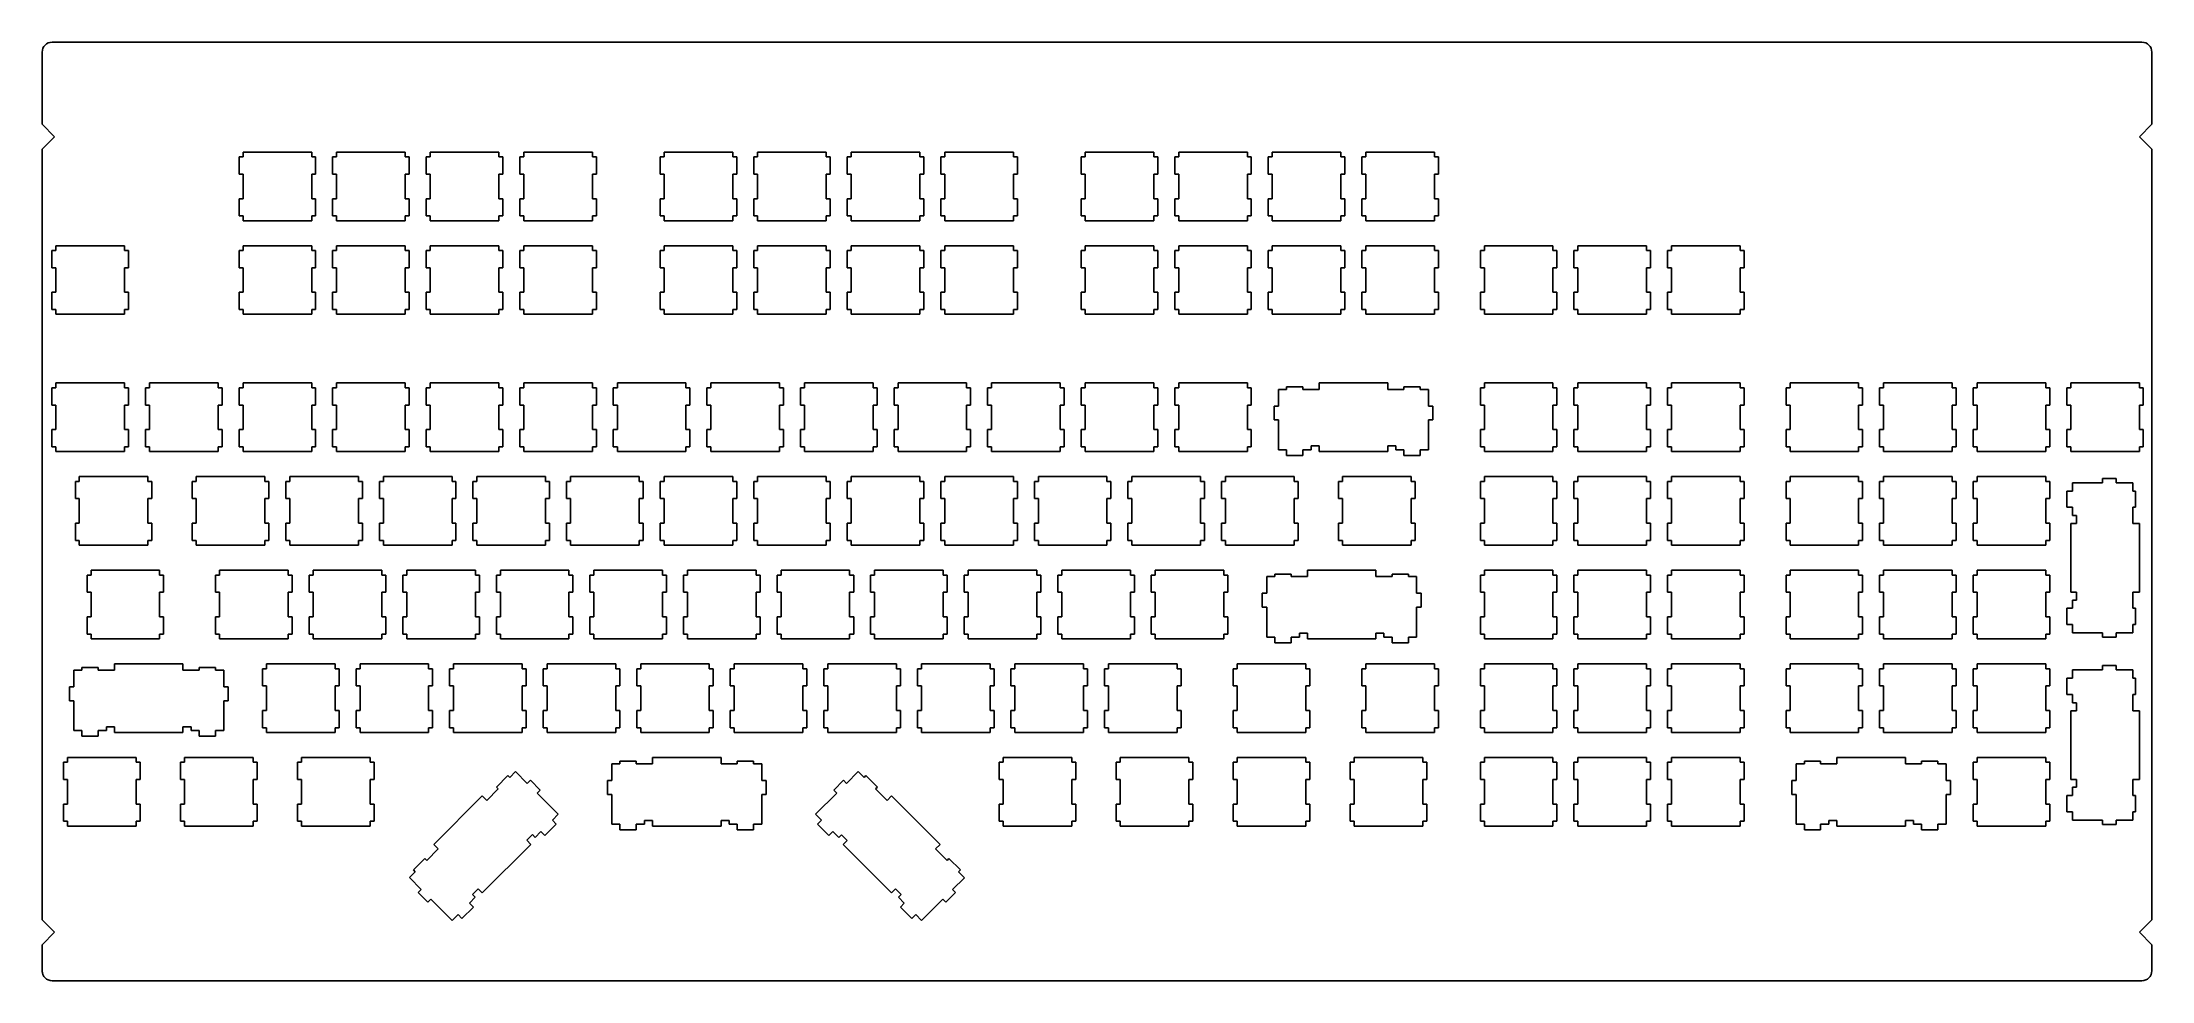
# Model space of a CAD drawing. Header units: millimetres. Extents: x 7 to 436, y 9 to 200.
import ezdxf

# ---------------------------------------------------------------- set-up
doc = ezdxf.new("R2010")
doc.units = ezdxf.units.MM
doc.layers.get('0').update_dxf_attribs({"true_color": 0xffffff})
doc.layers.add('BLACK', color=1, linetype='Continuous', true_color=0xff0000)

msp = doc.modelspace()

# ---------------------------------------------------------------- linework, layer by layer
at = {"color": 7, "true_color": 0xffffff}
for p, q in [((6.69, 197.67), (6.69, 183)), ((436.21, 183), (436.21, 197.67)), ((6.69, 21.14), (6.69, 177.92)), ((46.77, 172.87), (46.77, 176.37)), ((46.77, 176.37), (47.59, 176.37)), ((47.59, 176.37), (47.59, 177.35)), ((47.59, 177.35), (61.56, 177.35)), ((61.56, 176.37), (61.56, 177.35)), ((62.37, 176.37), (61.56, 176.37)), ((62.37, 176.37), (62.37, 172.87)), ((65.82, 172.87), (65.82, 176.37)), ((65.82, 176.37), (66.64, 176.37)), ((66.64, 177.35), (80.61, 177.35)), ((66.64, 176.37), (66.64, 177.35)), ((80.61, 176.37), (80.61, 177.35)), ((81.42, 176.37), (80.61, 176.37)), ((81.42, 176.37), (81.42, 172.87)), ((84.87, 172.87), (84.87, 176.37)), ((84.87, 176.37), (85.69, 176.37)), ((85.69, 177.35), (99.66, 177.35)), ((85.69, 176.37), (85.69, 177.35)), ((99.66, 176.37), (99.66, 177.35)), ((100.47, 176.37), (99.66, 176.37)), ((100.47, 176.37), (100.47, 172.87)), ((103.92, 172.87), (103.92, 176.37)), ((103.92, 176.37), (104.74, 176.37)), ((104.74, 177.35), (118.71, 177.35)), ((104.74, 176.37), (104.74, 177.35)), ((118.71, 176.37), (118.71, 177.35)), ((119.52, 176.37), (118.71, 176.37)), ((119.52, 176.37), (119.52, 172.87)), ((132.5, 172.87), (132.5, 176.37)), ((132.5, 176.37), (133.31, 176.37)), ((133.31, 176.37), (133.31, 177.35)), ((133.31, 177.35), (147.28, 177.35)), ((147.28, 176.37), (147.28, 177.35)), ((148.09, 176.37), (147.28, 176.37)), ((148.09, 176.37), (148.09, 172.87)), ((151.55, 172.87), (151.55, 176.37)), ((151.55, 176.37), (152.36, 176.37)), ((152.36, 177.35), (166.33, 177.35)), ((152.36, 176.37), (152.36, 177.35)), ((166.33, 176.37), (166.33, 177.35)), ((167.14, 176.37), (166.33, 176.37)), ((167.14, 176.37), (167.14, 172.87)), ((170.6, 172.87), (170.6, 176.37)), ((170.6, 176.37), (171.41, 176.37)), ((171.41, 177.35), (185.38, 177.35)), ((171.41, 176.37), (171.41, 177.35)), ((185.38, 176.37), (185.38, 177.35)), ((186.19, 176.37), (185.38, 176.37)), ((186.19, 176.37), (186.19, 172.87)), ((189.65, 172.87), (189.65, 176.37)), ((189.65, 176.37), (190.46, 176.37)), ((190.46, 177.35), (204.43, 177.35)), ((190.46, 176.37), (190.46, 177.35)), ((204.43, 176.37), (204.43, 177.35)), ((205.24, 176.37), (204.43, 176.37)), ((205.24, 176.37), (205.24, 172.87)), ((218.22, 172.87), (218.22, 176.37)), ((218.22, 176.37), (219.04, 176.37)), ((219.04, 176.37), (219.04, 177.35)), ((219.04, 177.35), (233.01, 177.35)), ((233.01, 176.37), (233.01, 177.35)), ((233.82, 176.37), (233.01, 176.37)), ((233.82, 176.37), (233.82, 172.87)), ((237.27, 172.87), (237.27, 176.37)), ((237.27, 176.37), (238.09, 176.37)), ((238.09, 177.35), (252.06, 177.35)), ((238.09, 176.37), (238.09, 177.35)), ((252.06, 176.37), (252.06, 177.35)), ((252.87, 176.37), (252.06, 176.37)), ((252.87, 176.37), (252.87, 172.87)), ((256.32, 172.87), (256.32, 176.37)), ((256.32, 176.37), (257.14, 176.37)), ((257.14, 177.35), (271.11, 177.35)), ((257.14, 176.37), (257.14, 177.35)), ((271.11, 176.37), (271.11, 177.35)), ((271.92, 176.37), (271.11, 176.37)), ((271.92, 176.37), (271.92, 172.87)), ((275.37, 172.87), (275.37, 176.37)), ((275.37, 176.37), (276.19, 176.37)), ((276.19, 177.35), (290.16, 177.35)), ((276.19, 176.37), (276.19, 177.35)), ((290.16, 176.37), (290.16, 177.35)), ((290.97, 176.37), (290.16, 176.37)), ((290.97, 176.37), (290.97, 172.87)), ((436.21, 21.14), (436.21, 177.92)), ((47.59, 172.87), (46.77, 172.87)), ((47.59, 167.86), (47.59, 172.87)), ((61.56, 172.87), (62.37, 172.87)), ((61.56, 172.87), (61.56, 167.86)), ((66.64, 172.87), (65.82, 172.87)), ((66.64, 167.86), (66.64, 172.87)), ((80.61, 172.87), (80.61, 167.86)), ((80.61, 172.87), (81.42, 172.87)), ((85.69, 172.87), (84.87, 172.87)), ((85.69, 167.86), (85.69, 172.87)), ((99.66, 172.87), (99.66, 167.86)), ((99.66, 172.87), (100.47, 172.87)), ((104.74, 172.87), (103.92, 172.87)), ((104.74, 167.86), (104.74, 172.87)), ((118.71, 172.87), (118.71, 167.86)), ((118.71, 172.87), (119.52, 172.87)), ((133.31, 172.87), (132.5, 172.87)), ((133.31, 167.86), (133.31, 172.87)), ((147.28, 172.87), (148.09, 172.87)), ((147.28, 172.87), (147.28, 167.86)), ((152.36, 172.87), (151.55, 172.87)), ((152.36, 167.86), (152.36, 172.87)), ((166.33, 172.87), (166.33, 167.86)), ((166.33, 172.87), (167.14, 172.87)), ((171.41, 172.87), (170.6, 172.87)), ((171.41, 167.86), (171.41, 172.87)), ((185.38, 172.87), (185.38, 167.86)), ((185.38, 172.87), (186.19, 172.87)), ((190.46, 172.87), (189.65, 172.87)), ((190.46, 167.86), (190.46, 172.87)), ((204.43, 172.87), (204.43, 167.86)), ((204.43, 172.87), (205.24, 172.87)), ((219.04, 172.87), (218.22, 172.87)), ((219.04, 167.86), (219.04, 172.87)), ((233.01, 172.87), (233.82, 172.87)), ((233.01, 172.87), (233.01, 167.86)), ((238.09, 172.87), (237.27, 172.87)), ((238.09, 167.86), (238.09, 172.87)), ((252.06, 172.87), (252.06, 167.86)), ((252.06, 172.87), (252.87, 172.87)), ((257.14, 172.87), (256.32, 172.87)), ((257.14, 167.86), (257.14, 172.87)), ((271.11, 172.87), (271.11, 167.86)), ((271.11, 172.87), (271.92, 172.87)), ((276.19, 172.87), (275.37, 172.87)), ((276.19, 167.86), (276.19, 172.87)), ((290.16, 172.87), (290.16, 167.86)), ((290.16, 172.87), (290.97, 172.87)), ((46.77, 164.36), (46.77, 167.86)), ((46.77, 167.86), (47.59, 167.86)), ((62.37, 167.86), (61.56, 167.86)), ((62.37, 167.86), (62.37, 164.36)), ((65.82, 164.36), (65.82, 167.86)), ((65.82, 167.86), (66.64, 167.86)), ((81.42, 167.86), (80.61, 167.86)), ((81.42, 167.86), (81.42, 164.36)), ((84.87, 164.36), (84.87, 167.86)), ((84.87, 167.86), (85.69, 167.86)), ((100.47, 167.86), (99.66, 167.86)), ((100.47, 167.86), (100.47, 164.36)), ((103.92, 164.36), (103.92, 167.86)), ((103.92, 167.86), (104.74, 167.86)), ((119.52, 167.86), (118.71, 167.86)), ((119.52, 167.86), (119.52, 164.36)), ((132.5, 164.36), (132.5, 167.86)), ((132.5, 167.86), (133.31, 167.86)), ((148.09, 167.86), (147.28, 167.86)), ((148.09, 167.86), (148.09, 164.36)), ((151.55, 164.36), (151.55, 167.86)), ((151.55, 167.86), (152.36, 167.86)), ((167.14, 167.86), (166.33, 167.86)), ((167.14, 167.86), (167.14, 164.36)), ((170.6, 164.36), (170.6, 167.86)), ((170.6, 167.86), (171.41, 167.86)), ((186.19, 167.86), (185.38, 167.86)), ((186.19, 167.86), (186.19, 164.36)), ((189.65, 164.36), (189.65, 167.86)), ((189.65, 167.86), (190.46, 167.86)), ((205.24, 167.86), (204.43, 167.86)), ((205.24, 167.86), (205.24, 164.36)), ((218.22, 164.36), (218.22, 167.86)), ((218.22, 167.86), (219.04, 167.86)), ((233.82, 167.86), (233.01, 167.86)), ((233.82, 167.86), (233.82, 164.36)), ((237.27, 164.36), (237.27, 167.86)), ((237.27, 167.86), (238.09, 167.86)), ((252.87, 167.86), (252.06, 167.86)), ((252.87, 167.86), (252.87, 164.36)), ((256.32, 164.36), (256.32, 167.86)), ((256.32, 167.86), (257.14, 167.86)), ((271.92, 167.86), (271.11, 167.86)), ((271.92, 167.86), (271.92, 164.36)), ((275.37, 164.36), (275.37, 167.86)), ((275.37, 167.86), (276.19, 167.86)), ((290.97, 167.86), (290.16, 167.86)), ((290.97, 167.86), (290.97, 164.36)), ((47.59, 164.36), (46.77, 164.36)), ((47.59, 163.38), (47.59, 164.36)), ((61.56, 163.38), (47.59, 163.38)), ((61.56, 164.36), (62.37, 164.36)), ((61.56, 164.36), (61.56, 163.38)), ((66.64, 164.36), (65.82, 164.36)), ((66.64, 163.38), (66.64, 164.36)), ((80.61, 163.38), (66.64, 163.38)), ((80.61, 164.36), (81.42, 164.36)), ((80.61, 164.36), (80.61, 163.38)), ((85.69, 164.36), (84.87, 164.36)), ((85.69, 163.38), (85.69, 164.36)), ((99.66, 163.38), (85.69, 163.38)), ((99.66, 164.36), (100.47, 164.36)), ((99.66, 164.36), (99.66, 163.38)), ((104.74, 164.36), (103.92, 164.36)), ((104.74, 163.38), (104.74, 164.36)), ((118.71, 163.38), (104.74, 163.38)), ((118.71, 164.36), (119.52, 164.36)), ((118.71, 164.36), (118.71, 163.38)), ((133.31, 164.36), (132.5, 164.36)), ((133.31, 163.38), (133.31, 164.36)), ((147.28, 163.38), (133.31, 163.38)), ((147.28, 164.36), (148.09, 164.36)), ((147.28, 164.36), (147.28, 163.38)), ((152.36, 164.36), (151.55, 164.36)), ((152.36, 163.38), (152.36, 164.36)), ((166.33, 163.38), (152.36, 163.38)), ((166.33, 164.36), (167.14, 164.36)), ((166.33, 164.36), (166.33, 163.38)), ((171.41, 164.36), (170.6, 164.36)), ((171.41, 163.38), (171.41, 164.36)), ((185.38, 163.38), (171.41, 163.38)), ((185.38, 164.36), (186.19, 164.36)), ((185.38, 164.36), (185.38, 163.38)), ((190.46, 164.36), (189.65, 164.36)), ((190.46, 163.38), (190.46, 164.36)), ((204.43, 163.38), (190.46, 163.38)), ((204.43, 164.36), (205.24, 164.36)), ((204.43, 164.36), (204.43, 163.38)), ((219.04, 164.36), (218.22, 164.36)), ((219.04, 163.38), (219.04, 164.36)), ((233.01, 163.38), (219.04, 163.38)), ((233.01, 164.36), (233.82, 164.36)), ((233.01, 164.36), (233.01, 163.38)), ((238.09, 164.36), (237.27, 164.36)), ((238.09, 163.38), (238.09, 164.36)), ((252.06, 163.38), (238.09, 163.38)), ((252.06, 164.36), (252.87, 164.36)), ((252.06, 164.36), (252.06, 163.38)), ((257.14, 164.36), (256.32, 164.36)), ((257.14, 163.38), (257.14, 164.36)), ((271.11, 163.38), (257.14, 163.38)), ((271.11, 164.36), (271.92, 164.36)), ((271.11, 164.36), (271.11, 163.38)), ((276.19, 164.36), (275.37, 164.36)), ((276.19, 163.38), (276.19, 164.36)), ((290.16, 163.38), (276.19, 163.38)), ((290.16, 164.36), (290.97, 164.36)), ((290.16, 164.36), (290.16, 163.38)), ((8.67, 157.32), (9.49, 157.32)), ((8.67, 153.82), (8.67, 157.32)), ((9.49, 157.32), (9.49, 158.3)), ((9.49, 158.3), (23.46, 158.3)), ((23.46, 157.32), (23.46, 158.3)), ((24.27, 157.32), (23.46, 157.32)), ((24.27, 157.32), (24.27, 153.82)), ((46.77, 157.32), (47.59, 157.32)), ((46.77, 153.82), (46.77, 157.32)), ((47.59, 157.32), (47.59, 158.3)), ((47.59, 158.3), (61.56, 158.3)), ((61.56, 157.32), (61.56, 158.3)), ((62.37, 157.32), (61.56, 157.32)), ((62.37, 157.32), (62.37, 153.82)), ((65.82, 157.32), (66.64, 157.32)), ((65.82, 153.82), (65.82, 157.32)), ((66.64, 157.32), (66.64, 158.3)), ((66.64, 158.3), (80.61, 158.3)), ((80.61, 157.32), (80.61, 158.3)), ((81.42, 157.32), (80.61, 157.32)), ((81.42, 157.32), (81.42, 153.82)), ((84.87, 157.32), (85.69, 157.32)), ((84.87, 153.82), (84.87, 157.32)), ((85.69, 157.32), (85.69, 158.3)), ((85.69, 158.3), (99.66, 158.3)), ((99.66, 157.32), (99.66, 158.3)), ((100.47, 157.32), (99.66, 157.32)), ((100.47, 157.32), (100.47, 153.82)), ((103.92, 157.32), (104.74, 157.32)), ((103.92, 153.82), (103.92, 157.32)), ((104.74, 157.32), (104.74, 158.3)), ((104.74, 158.3), (118.71, 158.3)), ((118.71, 157.32), (118.71, 158.3)), ((119.52, 157.32), (118.71, 157.32)), ((119.52, 157.32), (119.52, 153.82)), ((132.5, 157.32), (133.31, 157.32)), ((132.5, 153.82), (132.5, 157.32)), ((133.31, 157.32), (133.31, 158.3)), ((133.31, 158.3), (147.28, 158.3)), ((147.28, 157.32), (147.28, 158.3)), ((148.09, 157.32), (147.28, 157.32)), ((148.09, 157.32), (148.09, 153.82)), ((151.55, 157.32), (152.36, 157.32)), ((151.55, 153.82), (151.55, 157.32)), ((152.36, 157.32), (152.36, 158.3)), ((152.36, 158.3), (166.33, 158.3)), ((166.33, 157.32), (166.33, 158.3)), ((167.14, 157.32), (166.33, 157.32)), ((167.14, 157.32), (167.14, 153.82)), ((170.6, 157.32), (171.41, 157.32)), ((170.6, 153.82), (170.6, 157.32)), ((171.41, 157.32), (171.41, 158.3)), ((171.41, 158.3), (185.38, 158.3)), ((185.38, 157.32), (185.38, 158.3)), ((186.19, 157.32), (185.38, 157.32)), ((186.19, 157.32), (186.19, 153.82)), ((189.65, 157.32), (190.46, 157.32)), ((189.65, 153.82), (189.65, 157.32)), ((190.46, 157.32), (190.46, 158.3)), ((190.46, 158.3), (204.43, 158.3)), ((204.43, 157.32), (204.43, 158.3)), ((205.24, 157.32), (204.43, 157.32)), ((205.24, 157.32), (205.24, 153.82)), ((218.22, 157.32), (219.04, 157.32)), ((218.22, 153.82), (218.22, 157.32)), ((219.04, 157.32), (219.04, 158.3)), ((219.04, 158.3), (233.01, 158.3)), ((233.01, 157.32), (233.01, 158.3)), ((233.82, 157.32), (233.01, 157.32)), ((233.82, 157.32), (233.82, 153.82)), ((237.27, 157.32), (238.09, 157.32)), ((237.27, 153.82), (237.27, 157.32)), ((238.09, 157.32), (238.09, 158.3)), ((238.09, 158.3), (252.06, 158.3)), ((252.06, 157.32), (252.06, 158.3)), ((252.87, 157.32), (252.06, 157.32)), ((252.87, 157.32), (252.87, 153.82)), ((256.32, 157.32), (257.14, 157.32)), ((256.32, 153.82), (256.32, 157.32)), ((257.14, 157.32), (257.14, 158.3)), ((257.14, 158.3), (271.11, 158.3)), ((271.11, 157.32), (271.11, 158.3)), ((271.92, 157.32), (271.11, 157.32)), ((271.92, 157.32), (271.92, 153.82)), ((275.37, 157.32), (276.19, 157.32)), ((275.37, 153.82), (275.37, 157.32)), ((276.19, 157.32), (276.19, 158.3)), ((276.19, 158.3), (290.16, 158.3)), ((290.16, 157.32), (290.16, 158.3)), ((290.97, 157.32), (290.16, 157.32)), ((290.97, 157.32), (290.97, 153.82)), ((299.5, 157.32), (300.32, 157.32)), ((299.5, 153.82), (299.5, 157.32)), ((300.32, 157.32), (300.32, 158.3)), ((300.32, 158.3), (314.29, 158.3)), ((314.29, 157.32), (314.29, 158.3)), ((315.1, 157.32), (314.29, 157.32)), ((315.1, 157.32), (315.1, 153.82)), ((318.55, 157.32), (319.37, 157.32)), ((318.55, 153.82), (318.55, 157.32)), ((319.37, 157.32), (319.37, 158.3)), ((319.37, 158.3), (333.34, 158.3)), ((333.34, 157.32), (333.34, 158.3)), ((334.15, 157.32), (333.34, 157.32)), ((334.15, 157.32), (334.15, 153.82)), ((337.6, 157.32), (338.42, 157.32)), ((337.6, 153.82), (337.6, 157.32)), ((338.42, 157.32), (338.42, 158.3)), ((338.42, 158.3), (352.39, 158.3)), ((352.39, 157.32), (352.39, 158.3)), ((353.2, 157.32), (352.39, 157.32)), ((353.2, 157.32), (353.2, 153.82)), ((9.49, 153.82), (8.67, 153.82)), ((9.49, 148.81), (9.49, 153.82)), ((23.46, 153.82), (24.27, 153.82)), ((23.46, 153.82), (23.46, 148.81)), ((47.59, 153.82), (46.77, 153.82)), ((47.59, 148.81), (47.59, 153.82)), ((61.56, 153.82), (62.37, 153.82)), ((61.56, 153.82), (61.56, 148.81)), ((66.64, 153.82), (65.82, 153.82)), ((66.64, 148.81), (66.64, 153.82)), ((80.61, 153.82), (81.42, 153.82)), ((80.61, 153.82), (80.61, 148.81)), ((85.69, 153.82), (84.87, 153.82)), ((85.69, 148.81), (85.69, 153.82)), ((99.66, 153.82), (100.47, 153.82)), ((99.66, 153.82), (99.66, 148.81)), ((104.74, 153.82), (103.92, 153.82)), ((104.74, 148.81), (104.74, 153.82)), ((118.71, 153.82), (119.52, 153.82)), ((118.71, 153.82), (118.71, 148.81)), ((133.31, 153.82), (132.5, 153.82)), ((133.31, 148.81), (133.31, 153.82)), ((147.28, 153.82), (148.09, 153.82)), ((147.28, 153.82), (147.28, 148.81)), ((152.36, 153.82), (151.55, 153.82)), ((152.36, 148.81), (152.36, 153.82)), ((166.33, 153.82), (167.14, 153.82)), ((166.33, 153.82), (166.33, 148.81)), ((171.41, 153.82), (170.6, 153.82)), ((171.41, 148.81), (171.41, 153.82)), ((185.38, 153.82), (186.19, 153.82)), ((185.38, 153.82), (185.38, 148.81)), ((190.46, 153.82), (189.65, 153.82)), ((190.46, 148.81), (190.46, 153.82)), ((204.43, 153.82), (205.24, 153.82)), ((204.43, 153.82), (204.43, 148.81)), ((219.04, 153.82), (218.22, 153.82)), ((219.04, 148.81), (219.04, 153.82)), ((233.01, 153.82), (233.82, 153.82)), ((233.01, 153.82), (233.01, 148.81)), ((238.09, 153.82), (237.27, 153.82)), ((238.09, 148.81), (238.09, 153.82)), ((252.06, 153.82), (252.87, 153.82)), ((252.06, 153.82), (252.06, 148.81)), ((257.14, 153.82), (256.32, 153.82)), ((257.14, 148.81), (257.14, 153.82)), ((271.11, 153.82), (271.92, 153.82)), ((271.11, 153.82), (271.11, 148.81)), ((276.19, 153.82), (275.37, 153.82)), ((276.19, 148.81), (276.19, 153.82)), ((290.16, 153.82), (290.97, 153.82)), ((290.16, 153.82), (290.16, 148.81)), ((300.32, 153.82), (299.5, 153.82)), ((300.32, 148.81), (300.32, 153.82)), ((314.29, 153.82), (315.1, 153.82)), ((314.29, 153.82), (314.29, 148.81)), ((319.37, 153.82), (318.55, 153.82)), ((319.37, 148.81), (319.37, 153.82)), ((333.34, 153.82), (334.15, 153.82)), ((333.34, 153.82), (333.34, 148.81)), ((338.42, 153.82), (337.6, 153.82)), ((338.42, 148.81), (338.42, 153.82)), ((352.39, 153.82), (353.2, 153.82)), ((352.39, 153.82), (352.39, 148.81)), ((8.67, 148.81), (9.49, 148.81)), ((8.67, 145.31), (8.67, 148.81)), ((24.27, 148.81), (23.46, 148.81)), ((24.27, 148.81), (24.27, 145.31)), ((46.77, 148.81), (47.59, 148.81)), ((46.77, 145.31), (46.77, 148.81)), ((62.37, 148.81), (61.56, 148.81)), ((62.37, 148.81), (62.37, 145.31)), ((65.82, 148.81), (66.64, 148.81)), ((65.82, 145.31), (65.82, 148.81)), ((81.42, 148.81), (80.61, 148.81)), ((81.42, 148.81), (81.42, 145.31)), ((84.87, 148.81), (85.69, 148.81)), ((84.87, 145.31), (84.87, 148.81)), ((100.47, 148.81), (99.66, 148.81)), ((100.47, 148.81), (100.47, 145.31)), ((103.92, 148.81), (104.74, 148.81)), ((103.92, 145.31), (103.92, 148.81)), ((119.52, 148.81), (118.71, 148.81)), ((119.52, 148.81), (119.52, 145.31)), ((132.5, 148.81), (133.31, 148.81)), ((132.5, 145.31), (132.5, 148.81)), ((148.09, 148.81), (147.28, 148.81)), ((148.09, 148.81), (148.09, 145.31)), ((151.55, 148.81), (152.36, 148.81)), ((151.55, 145.31), (151.55, 148.81)), ((167.14, 148.81), (166.33, 148.81)), ((167.14, 148.81), (167.14, 145.31)), ((170.6, 148.81), (171.41, 148.81)), ((170.6, 145.31), (170.6, 148.81)), ((186.19, 148.81), (185.38, 148.81)), ((186.19, 148.81), (186.19, 145.31)), ((189.65, 148.81), (190.46, 148.81)), ((189.65, 145.31), (189.65, 148.81)), ((205.24, 148.81), (204.43, 148.81)), ((205.24, 148.81), (205.24, 145.31)), ((218.22, 148.81), (219.04, 148.81)), ((218.22, 145.31), (218.22, 148.81)), ((233.82, 148.81), (233.01, 148.81)), ((233.82, 148.81), (233.82, 145.31)), ((237.27, 148.81), (238.09, 148.81)), ((237.27, 145.31), (237.27, 148.81)), ((252.87, 148.81), (252.06, 148.81)), ((252.87, 148.81), (252.87, 145.31)), ((256.32, 148.81), (257.14, 148.81)), ((256.32, 145.31), (256.32, 148.81)), ((271.92, 148.81), (271.11, 148.81)), ((271.92, 148.81), (271.92, 145.31)), ((275.37, 148.81), (276.19, 148.81)), ((275.37, 145.31), (275.37, 148.81)), ((290.97, 148.81), (290.16, 148.81)), ((290.97, 148.81), (290.97, 145.31)), ((299.5, 148.81), (300.32, 148.81)), ((299.5, 145.31), (299.5, 148.81)), ((315.1, 148.81), (314.29, 148.81)), ((315.1, 148.81), (315.1, 145.31)), ((318.55, 148.81), (319.37, 148.81)), ((318.55, 145.31), (318.55, 148.81)), ((334.15, 148.81), (333.34, 148.81)), ((334.15, 148.81), (334.15, 145.31)), ((337.6, 148.81), (338.42, 148.81)), ((337.6, 145.31), (337.6, 148.81)), ((353.2, 148.81), (352.39, 148.81)), ((353.2, 148.81), (353.2, 145.31)), ((9.49, 145.31), (8.67, 145.31)), ((9.49, 144.33), (9.49, 145.31)), ((23.46, 144.33), (9.49, 144.33)), ((23.46, 145.31), (23.46, 144.33)), ((23.46, 145.31), (24.27, 145.31)), ((47.59, 145.31), (46.77, 145.31)), ((47.59, 144.33), (47.59, 145.31)), ((61.56, 144.33), (47.59, 144.33)), ((61.56, 145.31), (61.56, 144.33)), ((61.56, 145.31), (62.37, 145.31)), ((66.64, 145.31), (65.82, 145.31)), ((66.64, 144.33), (66.64, 145.31)), ((80.61, 144.33), (66.64, 144.33)), ((80.61, 145.31), (80.61, 144.33)), ((80.61, 145.31), (81.42, 145.31)), ((85.69, 145.31), (84.87, 145.31)), ((85.69, 144.33), (85.69, 145.31)), ((99.66, 144.33), (85.69, 144.33)), ((99.66, 145.31), (99.66, 144.33)), ((99.66, 145.31), (100.47, 145.31)), ((104.74, 145.31), (103.92, 145.31)), ((104.74, 144.33), (104.74, 145.31)), ((118.71, 144.33), (104.74, 144.33)), ((118.71, 145.31), (118.71, 144.33)), ((118.71, 145.31), (119.52, 145.31)), ((133.31, 145.31), (132.5, 145.31)), ((133.31, 144.33), (133.31, 145.31)), ((147.28, 144.33), (133.31, 144.33)), ((147.28, 145.31), (147.28, 144.33)), ((147.28, 145.31), (148.09, 145.31)), ((152.36, 145.31), (151.55, 145.31)), ((152.36, 144.33), (152.36, 145.31)), ((166.33, 144.33), (152.36, 144.33)), ((166.33, 145.31), (166.33, 144.33)), ((166.33, 145.31), (167.14, 145.31)), ((171.41, 145.31), (170.6, 145.31)), ((171.41, 144.33), (171.41, 145.31)), ((185.38, 144.33), (171.41, 144.33)), ((185.38, 145.31), (185.38, 144.33)), ((185.38, 145.31), (186.19, 145.31)), ((190.46, 145.31), (189.65, 145.31)), ((190.46, 144.33), (190.46, 145.31)), ((204.43, 144.33), (190.46, 144.33)), ((204.43, 145.31), (204.43, 144.33)), ((204.43, 145.31), (205.24, 145.31)), ((219.04, 145.31), (218.22, 145.31)), ((219.04, 144.33), (219.04, 145.31)), ((233.01, 144.33), (219.04, 144.33)), ((233.01, 145.31), (233.01, 144.33)), ((233.01, 145.31), (233.82, 145.31)), ((238.09, 145.31), (237.27, 145.31)), ((238.09, 144.33), (238.09, 145.31)), ((252.06, 144.33), (238.09, 144.33)), ((252.06, 145.31), (252.06, 144.33)), ((252.06, 145.31), (252.87, 145.31)), ((257.14, 145.31), (256.32, 145.31)), ((257.14, 144.33), (257.14, 145.31)), ((271.11, 144.33), (257.14, 144.33)), ((271.11, 145.31), (271.11, 144.33)), ((271.11, 145.31), (271.92, 145.31)), ((276.19, 145.31), (275.37, 145.31)), ((276.19, 144.33), (276.19, 145.31)), ((290.16, 144.33), (276.19, 144.33)), ((290.16, 145.31), (290.16, 144.33)), ((290.16, 145.31), (290.97, 145.31)), ((300.32, 145.31), (299.5, 145.31)), ((300.32, 144.33), (300.32, 145.31)), ((314.29, 144.33), (300.32, 144.33)), ((314.29, 145.31), (314.29, 144.33)), ((314.29, 145.31), (315.1, 145.31)), ((319.37, 145.31), (318.55, 145.31)), ((319.37, 144.33), (319.37, 145.31)), ((333.34, 144.33), (319.37, 144.33)), ((333.34, 145.31), (333.34, 144.33)), ((333.34, 145.31), (334.15, 145.31)), ((338.42, 145.31), (337.6, 145.31)), ((338.42, 144.33), (338.42, 145.31)), ((352.39, 144.33), (338.42, 144.33)), ((352.39, 145.31), (352.39, 144.33)), ((352.39, 145.31), (353.2, 145.31)), ((8.67, 129.38), (9.49, 129.38)), ((8.67, 125.88), (8.67, 129.38)), ((9.49, 129.38), (9.49, 130.36)), ((9.49, 130.36), (23.46, 130.36)), ((23.46, 129.38), (23.46, 130.36)), ((24.27, 129.38), (23.46, 129.38)), ((24.27, 129.38), (24.27, 125.88)), ((27.72, 129.38), (28.54, 129.38)), ((27.72, 125.88), (27.72, 129.38)), ((28.54, 129.38), (28.54, 130.36)), ((28.54, 130.36), (42.51, 130.36)), ((42.51, 129.38), (42.51, 130.36)), ((43.32, 129.38), (42.51, 129.38)), ((43.32, 129.38), (43.32, 125.88)), ((46.77, 129.38), (47.59, 129.38)), ((46.77, 125.88), (46.77, 129.38)), ((47.59, 129.38), (47.59, 130.36)), ((47.59, 130.36), (61.56, 130.36)), ((61.56, 129.38), (61.56, 130.36)), ((62.37, 129.38), (61.56, 129.38)), ((62.37, 129.38), (62.37, 125.88)), ((65.82, 129.38), (66.64, 129.38)), ((65.82, 125.88), (65.82, 129.38)), ((66.64, 129.38), (66.64, 130.36)), ((66.64, 130.36), (80.61, 130.36)), ((80.61, 129.38), (80.61, 130.36)), ((81.42, 129.38), (80.61, 129.38)), ((81.42, 129.38), (81.42, 125.88)), ((84.87, 129.38), (85.69, 129.38)), ((84.87, 125.88), (84.87, 129.38)), ((85.69, 129.38), (85.69, 130.36)), ((85.69, 130.36), (99.66, 130.36)), ((99.66, 129.38), (99.66, 130.36)), ((100.47, 129.38), (99.66, 129.38)), ((100.47, 129.38), (100.47, 125.88)), ((103.92, 129.38), (104.74, 129.38)), ((103.92, 125.88), (103.92, 129.38)), ((104.74, 129.38), (104.74, 130.36)), ((104.74, 130.36), (118.71, 130.36)), ((118.71, 129.38), (118.71, 130.36)), ((119.52, 129.38), (118.71, 129.38)), ((119.52, 129.38), (119.52, 125.88)), ((122.97, 129.38), (123.79, 129.38)), ((122.97, 125.88), (122.97, 129.38)), ((123.79, 129.38), (123.79, 130.36)), ((123.79, 130.36), (137.76, 130.36)), ((137.76, 129.38), (137.76, 130.36)), ((138.57, 129.38), (137.76, 129.38)), ((138.57, 129.38), (138.57, 125.88)), ((142.02, 129.38), (142.84, 129.38)), ((142.02, 125.88), (142.02, 129.38)), ((142.84, 129.38), (142.84, 130.36)), ((142.84, 130.36), (156.81, 130.36)), ((156.81, 129.38), (156.81, 130.36)), ((157.62, 129.38), (156.81, 129.38)), ((157.62, 129.38), (157.62, 125.88)), ((161.07, 129.38), (161.89, 129.38)), ((161.07, 125.88), (161.07, 129.38)), ((161.89, 129.38), (161.89, 130.36)), ((161.89, 130.36), (175.86, 130.36)), ((175.86, 129.38), (175.86, 130.36)), ((176.67, 129.38), (175.86, 129.38)), ((176.67, 129.38), (176.67, 125.88)), ((180.12, 129.38), (180.94, 129.38)), ((180.12, 125.88), (180.12, 129.38)), ((180.94, 129.38), (180.94, 130.36)), ((180.94, 130.36), (194.91, 130.36)), ((194.91, 129.38), (194.91, 130.36)), ((195.72, 129.38), (194.91, 129.38)), ((195.72, 129.38), (195.72, 125.88)), ((199.17, 129.38), (199.99, 129.38)), ((199.17, 125.88), (199.17, 129.38)), ((199.99, 129.38), (199.99, 130.36)), ((199.99, 130.36), (213.96, 130.36)), ((213.96, 129.38), (213.96, 130.36)), ((214.77, 129.38), (213.96, 129.38)), ((214.77, 129.38), (214.77, 125.88)), ((218.22, 129.38), (219.04, 129.38)), ((218.22, 125.88), (218.22, 129.38)), ((219.04, 129.38), (219.04, 130.36)), ((219.04, 130.36), (233.01, 130.36)), ((233.01, 129.38), (233.01, 130.36)), ((233.82, 129.38), (233.01, 129.38)), ((233.82, 129.38), (233.82, 125.88)), ((237.27, 129.38), (238.09, 129.38)), ((237.27, 125.88), (237.27, 129.38)), ((238.09, 129.38), (238.09, 130.36)), ((238.09, 130.36), (252.06, 130.36)), ((252.06, 129.38), (252.06, 130.36)), ((252.87, 129.38), (252.06, 129.38)), ((252.87, 129.38), (252.87, 125.88)), ((299.5, 125.88), (299.5, 129.38)), ((299.5, 129.38), (300.32, 129.38)), ((300.32, 130.36), (314.29, 130.36)), ((300.32, 129.38), (300.32, 130.36)), ((314.29, 129.38), (314.29, 130.36)), ((315.1, 129.38), (314.29, 129.38)), ((315.1, 129.38), (315.1, 125.88)), ((318.55, 125.88), (318.55, 129.38)), ((318.55, 129.38), (319.37, 129.38)), ((319.37, 130.36), (333.34, 130.36)), ((319.37, 129.38), (319.37, 130.36)), ((333.34, 129.38), (333.34, 130.36)), ((334.15, 129.38), (333.34, 129.38)), ((334.15, 129.38), (334.15, 125.88)), ((337.6, 125.88), (337.6, 129.38)), ((337.6, 129.38), (338.42, 129.38)), ((338.42, 130.36), (352.39, 130.36)), ((338.42, 129.38), (338.42, 130.36)), ((352.39, 129.38), (352.39, 130.36)), ((353.2, 129.38), (352.39, 129.38)), ((353.2, 129.38), (353.2, 125.88)), ((361.73, 125.88), (361.73, 129.38)), ((361.73, 129.38), (362.55, 129.38)), ((362.55, 129.38), (362.55, 130.36)), ((362.55, 130.36), (376.52, 130.36)), ((376.52, 129.38), (376.52, 130.36)), ((377.33, 129.38), (376.52, 129.38)), ((377.33, 129.38), (377.33, 125.88)), ((380.78, 125.88), (380.78, 129.38)), ((380.78, 129.38), (381.6, 129.38)), ((381.6, 130.36), (395.57, 130.36)), ((381.6, 129.38), (381.6, 130.36)), ((395.57, 129.38), (395.57, 130.36)), ((396.38, 129.38), (395.57, 129.38)), ((396.38, 129.38), (396.38, 125.88)), ((399.83, 125.88), (399.83, 129.38)), ((399.83, 129.38), (400.65, 129.38)), ((400.65, 130.36), (414.62, 130.36)), ((400.65, 129.38), (400.65, 130.36)), ((414.62, 129.38), (414.62, 130.36)), ((415.43, 129.38), (414.62, 129.38)), ((415.43, 129.38), (415.43, 125.88)), ((418.88, 125.88), (418.88, 129.38)), ((418.88, 129.38), (419.7, 129.38)), ((419.7, 130.36), (433.67, 130.36)), ((419.7, 129.38), (419.7, 130.36)), ((433.67, 129.38), (433.67, 130.36)), ((434.48, 129.38), (433.67, 129.38)), ((434.48, 129.38), (434.48, 125.88)), ((9.49, 125.88), (8.67, 125.88)), ((9.49, 120.87), (9.49, 125.88)), ((23.46, 125.88), (24.27, 125.88)), ((23.46, 125.88), (23.46, 120.87)), ((28.54, 125.88), (27.72, 125.88)), ((28.54, 120.87), (28.54, 125.88)), ((42.51, 125.88), (43.32, 125.88)), ((42.51, 125.88), (42.51, 120.87)), ((47.59, 125.88), (46.77, 125.88)), ((47.59, 120.87), (47.59, 125.88)), ((61.56, 125.88), (62.37, 125.88)), ((61.56, 125.88), (61.56, 120.87)), ((66.64, 125.88), (65.82, 125.88)), ((66.64, 120.87), (66.64, 125.88)), ((80.61, 125.88), (81.42, 125.88)), ((80.61, 125.88), (80.61, 120.87)), ((85.69, 125.88), (84.87, 125.88)), ((85.69, 120.87), (85.69, 125.88)), ((99.66, 125.88), (100.47, 125.88)), ((99.66, 125.88), (99.66, 120.87)), ((104.74, 125.88), (103.92, 125.88)), ((104.74, 120.87), (104.74, 125.88)), ((118.71, 125.88), (119.52, 125.88)), ((118.71, 125.88), (118.71, 120.87)), ((123.79, 125.88), (122.97, 125.88)), ((123.79, 120.87), (123.79, 125.88)), ((137.76, 125.88), (138.57, 125.88)), ((137.76, 125.88), (137.76, 120.87)), ((142.84, 125.88), (142.02, 125.88)), ((142.84, 120.87), (142.84, 125.88)), ((156.81, 125.88), (157.62, 125.88)), ((156.81, 125.88), (156.81, 120.87)), ((161.89, 125.88), (161.07, 125.88)), ((161.89, 120.87), (161.89, 125.88)), ((175.86, 125.88), (176.67, 125.88)), ((175.86, 125.88), (175.86, 120.87)), ((180.94, 125.88), (180.12, 125.88)), ((180.94, 120.87), (180.94, 125.88)), ((194.91, 125.88), (195.72, 125.88)), ((194.91, 125.88), (194.91, 120.87)), ((199.99, 125.88), (199.17, 125.88)), ((199.99, 120.87), (199.99, 125.88)), ((213.96, 125.88), (214.77, 125.88)), ((213.96, 125.88), (213.96, 120.87)), ((219.04, 125.88), (218.22, 125.88)), ((219.04, 120.87), (219.04, 125.88)), ((233.01, 125.88), (233.82, 125.88)), ((233.01, 125.88), (233.01, 120.87)), ((238.09, 125.88), (237.27, 125.88)), ((238.09, 120.87), (238.09, 125.88)), ((252.06, 125.88), (252.87, 125.88)), ((252.06, 125.88), (252.06, 120.87)), ((300.32, 125.88), (299.5, 125.88)), ((300.32, 120.87), (300.32, 125.88)), ((314.29, 125.88), (314.29, 120.87)), ((314.29, 125.88), (315.1, 125.88)), ((319.37, 125.88), (318.55, 125.88)), ((319.37, 120.87), (319.37, 125.88)), ((333.34, 125.88), (333.34, 120.87)), ((333.34, 125.88), (334.15, 125.88)), ((338.42, 125.88), (337.6, 125.88)), ((338.42, 120.87), (338.42, 125.88)), ((352.39, 125.88), (352.39, 120.87)), ((352.39, 125.88), (353.2, 125.88)), ((362.55, 125.88), (361.73, 125.88)), ((362.55, 120.87), (362.55, 125.88)), ((376.52, 125.88), (377.33, 125.88)), ((376.52, 125.88), (376.52, 120.87)), ((381.6, 125.88), (380.78, 125.88)), ((381.6, 120.87), (381.6, 125.88)), ((395.57, 125.88), (395.57, 120.87)), ((395.57, 125.88), (396.38, 125.88)), ((400.65, 125.88), (399.83, 125.88)), ((400.65, 120.87), (400.65, 125.88)), ((414.62, 125.88), (414.62, 120.87)), ((414.62, 125.88), (415.43, 125.88)), ((419.7, 125.88), (418.88, 125.88)), ((419.7, 120.87), (419.7, 125.88)), ((433.67, 125.88), (433.67, 120.87)), ((433.67, 125.88), (434.48, 125.88)), ((8.67, 120.87), (9.49, 120.87)), ((8.67, 117.37), (8.67, 120.87)), ((24.27, 120.87), (23.46, 120.87)), ((24.27, 120.87), (24.27, 117.37)), ((27.72, 120.87), (28.54, 120.87)), ((27.72, 117.37), (27.72, 120.87)), ((43.32, 120.87), (42.51, 120.87)), ((43.32, 120.87), (43.32, 117.37)), ((46.77, 120.87), (47.59, 120.87)), ((46.77, 117.37), (46.77, 120.87)), ((62.37, 120.87), (61.56, 120.87)), ((62.37, 120.87), (62.37, 117.37)), ((65.82, 120.87), (66.64, 120.87)), ((65.82, 117.37), (65.82, 120.87)), ((81.42, 120.87), (80.61, 120.87)), ((81.42, 120.87), (81.42, 117.37)), ((84.87, 120.87), (85.69, 120.87)), ((84.87, 117.37), (84.87, 120.87)), ((100.47, 120.87), (99.66, 120.87)), ((100.47, 120.87), (100.47, 117.37)), ((103.92, 120.87), (104.74, 120.87)), ((103.92, 117.37), (103.92, 120.87)), ((119.52, 120.87), (118.71, 120.87)), ((119.52, 120.87), (119.52, 117.37)), ((122.97, 120.87), (123.79, 120.87)), ((122.97, 117.37), (122.97, 120.87)), ((138.57, 120.87), (137.76, 120.87)), ((138.57, 120.87), (138.57, 117.37)), ((142.02, 120.87), (142.84, 120.87)), ((142.02, 117.37), (142.02, 120.87)), ((157.62, 120.87), (156.81, 120.87)), ((157.62, 120.87), (157.62, 117.37)), ((161.07, 120.87), (161.89, 120.87)), ((161.07, 117.37), (161.07, 120.87)), ((176.67, 120.87), (175.86, 120.87)), ((176.67, 120.87), (176.67, 117.37)), ((180.12, 120.87), (180.94, 120.87)), ((180.12, 117.37), (180.12, 120.87)), ((195.72, 120.87), (194.91, 120.87)), ((195.72, 120.87), (195.72, 117.37)), ((199.17, 120.87), (199.99, 120.87)), ((199.17, 117.37), (199.17, 120.87)), ((214.77, 120.87), (213.96, 120.87)), ((214.77, 120.87), (214.77, 117.37)), ((218.22, 120.87), (219.04, 120.87)), ((218.22, 117.37), (218.22, 120.87)), ((233.82, 120.87), (233.01, 120.87)), ((233.82, 120.87), (233.82, 117.37)), ((237.27, 120.87), (238.09, 120.87)), ((237.27, 117.37), (237.27, 120.87)), ((252.87, 120.87), (252.06, 120.87)), ((252.87, 120.87), (252.87, 117.37)), ((299.5, 117.37), (299.5, 120.87)), ((299.5, 120.87), (300.32, 120.87)), ((315.1, 120.87), (314.29, 120.87)), ((315.1, 120.87), (315.1, 117.37)), ((318.55, 117.37), (318.55, 120.87)), ((318.55, 120.87), (319.37, 120.87)), ((334.15, 120.87), (333.34, 120.87)), ((334.15, 120.87), (334.15, 117.37)), ((337.6, 117.37), (337.6, 120.87)), ((337.6, 120.87), (338.42, 120.87)), ((353.2, 120.87), (352.39, 120.87)), ((353.2, 120.87), (353.2, 117.37)), ((361.73, 117.37), (361.73, 120.87)), ((361.73, 120.87), (362.55, 120.87)), ((377.33, 120.87), (376.52, 120.87)), ((377.33, 120.87), (377.33, 117.37)), ((380.78, 117.37), (380.78, 120.87)), ((380.78, 120.87), (381.6, 120.87)), ((396.38, 120.87), (395.57, 120.87)), ((396.38, 120.87), (396.38, 117.37)), ((399.83, 117.37), (399.83, 120.87)), ((399.83, 120.87), (400.65, 120.87)), ((415.43, 120.87), (414.62, 120.87)), ((415.43, 120.87), (415.43, 117.37)), ((418.88, 117.37), (418.88, 120.87)), ((418.88, 120.87), (419.7, 120.87)), ((434.48, 120.87), (433.67, 120.87)), ((434.48, 120.87), (434.48, 117.37)), ((9.49, 117.37), (8.67, 117.37)), ((9.49, 116.39), (9.49, 117.37)), ((23.46, 116.39), (9.49, 116.39)), ((23.46, 117.37), (23.46, 116.39)), ((23.46, 117.37), (24.27, 117.37)), ((28.54, 117.37), (27.72, 117.37)), ((28.54, 116.39), (28.54, 117.37)), ((42.51, 116.39), (28.54, 116.39)), ((42.51, 117.37), (42.51, 116.39)), ((42.51, 117.37), (43.32, 117.37)), ((47.59, 117.37), (46.77, 117.37)), ((47.59, 116.39), (47.59, 117.37)), ((61.56, 116.39), (47.59, 116.39)), ((61.56, 117.37), (61.56, 116.39)), ((61.56, 117.37), (62.37, 117.37)), ((66.64, 117.37), (65.82, 117.37)), ((66.64, 116.39), (66.64, 117.37)), ((80.61, 116.39), (66.64, 116.39)), ((80.61, 117.37), (80.61, 116.39)), ((80.61, 117.37), (81.42, 117.37)), ((85.69, 117.37), (84.87, 117.37)), ((85.69, 116.39), (85.69, 117.37)), ((99.66, 116.39), (85.69, 116.39)), ((99.66, 117.37), (99.66, 116.39)), ((99.66, 117.37), (100.47, 117.37)), ((104.74, 117.37), (103.92, 117.37)), ((104.74, 116.39), (104.74, 117.37)), ((118.71, 116.39), (104.74, 116.39)), ((118.71, 117.37), (118.71, 116.39)), ((118.71, 117.37), (119.52, 117.37)), ((123.79, 117.37), (122.97, 117.37)), ((123.79, 116.39), (123.79, 117.37)), ((137.76, 116.39), (123.79, 116.39)), ((137.76, 117.37), (137.76, 116.39)), ((137.76, 117.37), (138.57, 117.37)), ((142.84, 117.37), (142.02, 117.37)), ((142.84, 116.39), (142.84, 117.37)), ((156.81, 116.39), (142.84, 116.39)), ((156.81, 117.37), (156.81, 116.39)), ((156.81, 117.37), (157.62, 117.37)), ((161.89, 117.37), (161.07, 117.37)), ((161.89, 116.39), (161.89, 117.37)), ((175.86, 116.39), (161.89, 116.39)), ((175.86, 117.37), (175.86, 116.39)), ((175.86, 117.37), (176.67, 117.37)), ((180.94, 117.37), (180.12, 117.37)), ((180.94, 116.39), (180.94, 117.37)), ((194.91, 116.39), (180.94, 116.39)), ((194.91, 117.37), (194.91, 116.39)), ((194.91, 117.37), (195.72, 117.37)), ((199.99, 117.37), (199.17, 117.37)), ((199.99, 116.39), (199.99, 117.37)), ((213.96, 116.39), (199.99, 116.39)), ((213.96, 117.37), (213.96, 116.39)), ((213.96, 117.37), (214.77, 117.37)), ((219.04, 117.37), (218.22, 117.37)), ((219.04, 116.39), (219.04, 117.37)), ((233.01, 116.39), (219.04, 116.39)), ((233.01, 117.37), (233.01, 116.39)), ((233.01, 117.37), (233.82, 117.37)), ((238.09, 117.37), (237.27, 117.37)), ((238.09, 116.39), (238.09, 117.37)), ((252.06, 116.39), (238.09, 116.39)), ((252.06, 117.37), (252.06, 116.39)), ((252.06, 117.37), (252.87, 117.37)), ((300.32, 117.37), (299.5, 117.37)), ((300.32, 116.39), (300.32, 117.37)), ((314.29, 116.39), (300.32, 116.39)), ((314.29, 117.37), (315.1, 117.37)), ((314.29, 117.37), (314.29, 116.39)), ((319.37, 117.37), (318.55, 117.37)), ((319.37, 116.39), (319.37, 117.37)), ((333.34, 116.39), (319.37, 116.39)), ((333.34, 117.37), (334.15, 117.37)), ((333.34, 117.37), (333.34, 116.39)), ((338.42, 117.37), (337.6, 117.37)), ((338.42, 116.39), (338.42, 117.37)), ((352.39, 116.39), (338.42, 116.39)), ((352.39, 117.37), (353.2, 117.37)), ((352.39, 117.37), (352.39, 116.39)), ((362.55, 117.37), (361.73, 117.37)), ((362.55, 116.39), (362.55, 117.37)), ((376.52, 116.39), (362.55, 116.39)), ((376.52, 117.37), (377.33, 117.37)), ((376.52, 117.37), (376.52, 116.39)), ((381.6, 117.37), (380.78, 117.37)), ((381.6, 116.39), (381.6, 117.37)), ((395.57, 116.39), (381.6, 116.39)), ((395.57, 117.37), (396.38, 117.37)), ((395.57, 117.37), (395.57, 116.39)), ((400.65, 117.37), (399.83, 117.37)), ((400.65, 116.39), (400.65, 117.37)), ((414.62, 116.39), (400.65, 116.39)), ((414.62, 117.37), (415.43, 117.37)), ((414.62, 117.37), (414.62, 116.39)), ((419.7, 117.37), (418.88, 117.37)), ((419.7, 116.39), (419.7, 117.37)), ((433.67, 116.39), (419.7, 116.39)), ((433.67, 117.37), (434.48, 117.37)), ((433.67, 117.37), (433.67, 116.39)), ((13.44, 110.33), (14.25, 110.33)), ((13.44, 106.83), (13.44, 110.33)), ((14.25, 110.33), (14.25, 111.31)), ((14.25, 111.31), (28.22, 111.31)), ((28.22, 110.33), (28.22, 111.31)), ((29.03, 110.33), (28.22, 110.33)), ((29.03, 110.33), (29.03, 106.83)), ((37.25, 110.33), (38.06, 110.33)), ((37.25, 106.83), (37.25, 110.33)), ((38.06, 110.33), (38.06, 111.31)), ((38.06, 111.31), (52.03, 111.31)), ((52.03, 110.33), (52.03, 111.31)), ((52.84, 110.33), (52.03, 110.33)), ((52.84, 110.33), (52.84, 106.83)), ((56.3, 110.33), (57.11, 110.33)), ((56.3, 106.83), (56.3, 110.33)), ((57.11, 110.33), (57.11, 111.31)), ((57.11, 111.31), (71.08, 111.31)), ((71.08, 110.33), (71.08, 111.31)), ((71.89, 110.33), (71.08, 110.33)), ((71.89, 110.33), (71.89, 106.83)), ((75.35, 110.33), (76.16, 110.33)), ((75.35, 106.83), (75.35, 110.33)), ((76.16, 110.33), (76.16, 111.31)), ((76.16, 111.31), (90.13, 111.31)), ((90.13, 110.33), (90.13, 111.31)), ((90.94, 110.33), (90.13, 110.33)), ((90.94, 110.33), (90.94, 106.83)), ((94.4, 110.33), (95.21, 110.33)), ((94.4, 106.83), (94.4, 110.33)), ((95.21, 110.33), (95.21, 111.31)), ((95.21, 111.31), (109.18, 111.31)), ((109.18, 110.33), (109.18, 111.31)), ((109.99, 110.33), (109.18, 110.33)), ((109.99, 110.33), (109.99, 106.83)), ((113.45, 110.33), (114.26, 110.33)), ((113.45, 106.83), (113.45, 110.33)), ((114.26, 110.33), (114.26, 111.31)), ((114.26, 111.31), (128.23, 111.31)), ((128.23, 110.33), (128.23, 111.31)), ((129.04, 110.33), (128.23, 110.33)), ((129.04, 110.33), (129.04, 106.83)), ((132.5, 110.33), (133.31, 110.33)), ((132.5, 106.83), (132.5, 110.33)), ((133.31, 110.33), (133.31, 111.31)), ((133.31, 111.31), (147.28, 111.31)), ((147.28, 110.33), (147.28, 111.31)), ((148.09, 110.33), (147.28, 110.33)), ((148.09, 110.33), (148.09, 106.83)), ((151.55, 110.33), (152.36, 110.33)), ((151.55, 106.83), (151.55, 110.33)), ((152.36, 110.33), (152.36, 111.31)), ((152.36, 111.31), (166.33, 111.31)), ((166.33, 110.33), (166.33, 111.31)), ((167.14, 110.33), (166.33, 110.33)), ((167.14, 110.33), (167.14, 106.83)), ((170.6, 110.33), (171.41, 110.33)), ((170.6, 106.83), (170.6, 110.33)), ((171.41, 110.33), (171.41, 111.31)), ((171.41, 111.31), (185.38, 111.31)), ((185.38, 110.33), (185.38, 111.31)), ((186.19, 110.33), (185.38, 110.33)), ((186.19, 110.33), (186.19, 106.83)), ((189.65, 110.33), (190.46, 110.33)), ((189.65, 106.83), (189.65, 110.33)), ((190.46, 110.33), (190.46, 111.31)), ((190.46, 111.31), (204.43, 111.31)), ((204.43, 110.33), (204.43, 111.31)), ((205.24, 110.33), (204.43, 110.33)), ((205.24, 110.33), (205.24, 106.83)), ((208.7, 110.33), (209.51, 110.33)), ((208.7, 106.83), (208.7, 110.33)), ((209.51, 110.33), (209.51, 111.31)), ((209.51, 111.31), (223.48, 111.31)), ((223.48, 110.33), (223.48, 111.31)), ((224.29, 110.33), (223.48, 110.33)), ((224.29, 110.33), (224.29, 106.83)), ((227.75, 110.33), (228.56, 110.33)), ((227.75, 106.83), (227.75, 110.33)), ((228.56, 110.33), (228.56, 111.31)), ((228.56, 111.31), (242.53, 111.31)), ((242.53, 110.33), (242.53, 111.31)), ((243.34, 110.33), (242.53, 110.33)), ((243.34, 110.33), (243.34, 106.83)), ((246.8, 110.33), (247.61, 110.33)), ((246.8, 106.83), (246.8, 110.33)), ((247.61, 110.33), (247.61, 111.31)), ((247.61, 111.31), (261.58, 111.31)), ((261.58, 110.33), (261.58, 111.31)), ((262.39, 110.33), (261.58, 110.33)), ((262.39, 110.33), (262.39, 106.83)), ((270.61, 110.33), (271.42, 110.33)), ((270.61, 106.83), (270.61, 110.33)), ((271.42, 110.33), (271.42, 111.31)), ((271.42, 111.31), (285.39, 111.31)), ((285.39, 110.33), (285.39, 111.31)), ((286.21, 110.33), (285.39, 110.33)), ((286.21, 110.33), (286.21, 106.83)), ((299.5, 110.33), (300.32, 110.33)), ((299.5, 106.83), (299.5, 110.33)), ((300.32, 110.33), (300.32, 111.31)), ((300.32, 111.31), (314.29, 111.31)), ((314.29, 110.33), (314.29, 111.31)), ((315.1, 110.33), (314.29, 110.33)), ((315.1, 110.33), (315.1, 106.83)), ((318.55, 110.33), (319.37, 110.33)), ((318.55, 106.83), (318.55, 110.33)), ((319.37, 110.33), (319.37, 111.31)), ((319.37, 111.31), (333.34, 111.31)), ((333.34, 110.33), (333.34, 111.31)), ((334.15, 110.33), (333.34, 110.33)), ((334.15, 110.33), (334.15, 106.83)), ((337.6, 110.33), (338.42, 110.33)), ((337.6, 106.83), (337.6, 110.33)), ((338.42, 110.33), (338.42, 111.31)), ((338.42, 111.31), (352.39, 111.31)), ((352.39, 110.33), (352.39, 111.31)), ((353.2, 110.33), (352.39, 110.33)), ((353.2, 110.33), (353.2, 106.83)), ((361.73, 110.33), (362.55, 110.33)), ((361.73, 106.83), (361.73, 110.33)), ((362.55, 110.33), (362.55, 111.31)), ((362.55, 111.31), (376.52, 111.31)), ((376.52, 110.33), (376.52, 111.31)), ((377.33, 110.33), (376.52, 110.33)), ((377.33, 110.33), (377.33, 106.83)), ((380.78, 110.33), (381.6, 110.33)), ((380.78, 106.83), (380.78, 110.33)), ((381.6, 110.33), (381.6, 111.31)), ((381.6, 111.31), (395.57, 111.31)), ((395.57, 110.33), (395.57, 111.31)), ((396.38, 110.33), (395.57, 110.33)), ((396.38, 110.33), (396.38, 106.83)), ((399.83, 110.33), (400.65, 110.33)), ((399.83, 106.83), (399.83, 110.33)), ((400.65, 110.33), (400.65, 111.31)), ((400.65, 111.31), (414.62, 111.31)), ((414.62, 110.33), (414.62, 111.31)), ((415.43, 110.33), (414.62, 110.33)), ((415.43, 110.33), (415.43, 106.83)), ((14.25, 106.83), (13.44, 106.83)), ((14.25, 101.82), (14.25, 106.83)), ((28.22, 106.83), (29.03, 106.83)), ((28.22, 106.83), (28.22, 101.82)), ((38.06, 106.83), (37.25, 106.83)), ((38.06, 101.82), (38.06, 106.83)), ((52.03, 106.83), (52.84, 106.83)), ((52.03, 106.83), (52.03, 101.82)), ((57.11, 106.83), (56.3, 106.83)), ((57.11, 101.82), (57.11, 106.83)), ((71.08, 106.83), (71.89, 106.83)), ((71.08, 106.83), (71.08, 101.82)), ((76.16, 106.83), (75.35, 106.83)), ((76.16, 101.82), (76.16, 106.83)), ((90.13, 106.83), (90.94, 106.83)), ((90.13, 106.83), (90.13, 101.82)), ((95.21, 106.83), (94.4, 106.83)), ((95.21, 101.82), (95.21, 106.83)), ((109.18, 106.83), (109.99, 106.83)), ((109.18, 106.83), (109.18, 101.82)), ((114.26, 106.83), (113.45, 106.83)), ((114.26, 101.82), (114.26, 106.83)), ((128.23, 106.83), (129.04, 106.83)), ((128.23, 106.83), (128.23, 101.82)), ((133.31, 106.83), (132.5, 106.83)), ((133.31, 101.82), (133.31, 106.83)), ((147.28, 106.83), (148.09, 106.83)), ((147.28, 106.83), (147.28, 101.82)), ((152.36, 106.83), (151.55, 106.83)), ((152.36, 101.82), (152.36, 106.83)), ((166.33, 106.83), (167.14, 106.83)), ((166.33, 106.83), (166.33, 101.82)), ((171.41, 106.83), (170.6, 106.83)), ((171.41, 101.82), (171.41, 106.83)), ((185.38, 106.83), (186.19, 106.83)), ((185.38, 106.83), (185.38, 101.82)), ((190.46, 106.83), (189.65, 106.83)), ((190.46, 101.82), (190.46, 106.83)), ((204.43, 106.83), (205.24, 106.83)), ((204.43, 106.83), (204.43, 101.82)), ((209.51, 106.83), (208.7, 106.83)), ((209.51, 101.82), (209.51, 106.83)), ((223.48, 106.83), (224.29, 106.83)), ((223.48, 106.83), (223.48, 101.82)), ((228.56, 106.83), (227.75, 106.83)), ((228.56, 101.82), (228.56, 106.83)), ((242.53, 106.83), (243.34, 106.83)), ((242.53, 106.83), (242.53, 101.82)), ((247.61, 106.83), (246.8, 106.83)), ((247.61, 101.82), (247.61, 106.83)), ((261.58, 106.83), (262.39, 106.83)), ((261.58, 106.83), (261.58, 101.82)), ((271.42, 106.83), (270.61, 106.83)), ((271.42, 101.82), (271.42, 106.83)), ((285.39, 106.83), (286.21, 106.83)), ((285.39, 106.83), (285.39, 101.82)), ((300.32, 106.83), (299.5, 106.83)), ((300.32, 101.82), (300.32, 106.83)), ((314.29, 106.83), (314.29, 101.82)), ((314.29, 106.83), (315.1, 106.83)), ((319.37, 106.83), (318.55, 106.83)), ((319.37, 101.82), (319.37, 106.83)), ((333.34, 106.83), (333.34, 101.82)), ((333.34, 106.83), (334.15, 106.83)), ((338.42, 106.83), (337.6, 106.83)), ((338.42, 101.82), (338.42, 106.83)), ((352.39, 106.83), (352.39, 101.82)), ((352.39, 106.83), (353.2, 106.83)), ((362.55, 106.83), (361.73, 106.83)), ((362.55, 101.82), (362.55, 106.83)), ((376.52, 106.83), (376.52, 101.82)), ((376.52, 106.83), (377.33, 106.83)), ((381.6, 106.83), (380.78, 106.83)), ((381.6, 101.82), (381.6, 106.83)), ((395.57, 106.83), (395.57, 101.82)), ((395.57, 106.83), (396.38, 106.83)), ((400.65, 106.83), (399.83, 106.83)), ((400.65, 101.82), (400.65, 106.83)), ((414.62, 106.83), (414.62, 101.82)), ((414.62, 106.83), (415.43, 106.83)), ((13.44, 101.82), (14.25, 101.82)), ((13.44, 98.32), (13.44, 101.82)), ((29.03, 101.82), (28.22, 101.82)), ((29.03, 101.82), (29.03, 98.32)), ((37.25, 101.82), (38.06, 101.82)), ((37.25, 98.32), (37.25, 101.82)), ((52.84, 101.82), (52.03, 101.82)), ((52.84, 101.82), (52.84, 98.32)), ((56.3, 101.82), (57.11, 101.82)), ((56.3, 98.32), (56.3, 101.82)), ((71.89, 101.82), (71.08, 101.82)), ((71.89, 101.82), (71.89, 98.32)), ((75.35, 101.82), (76.16, 101.82)), ((75.35, 98.32), (75.35, 101.82)), ((90.94, 101.82), (90.13, 101.82)), ((90.94, 101.82), (90.94, 98.32)), ((94.4, 101.82), (95.21, 101.82)), ((94.4, 98.32), (94.4, 101.82)), ((109.99, 101.82), (109.18, 101.82)), ((109.99, 101.82), (109.99, 98.32)), ((113.45, 101.82), (114.26, 101.82)), ((113.45, 98.32), (113.45, 101.82)), ((129.04, 101.82), (128.23, 101.82)), ((129.04, 101.82), (129.04, 98.32)), ((132.5, 101.82), (133.31, 101.82)), ((132.5, 98.32), (132.5, 101.82)), ((148.09, 101.82), (147.28, 101.82)), ((148.09, 101.82), (148.09, 98.32)), ((151.55, 101.82), (152.36, 101.82)), ((151.55, 98.32), (151.55, 101.82)), ((167.14, 101.82), (166.33, 101.82)), ((167.14, 101.82), (167.14, 98.32)), ((170.6, 101.82), (171.41, 101.82)), ((170.6, 98.32), (170.6, 101.82)), ((186.19, 101.82), (185.38, 101.82)), ((186.19, 101.82), (186.19, 98.32)), ((189.65, 101.82), (190.46, 101.82)), ((189.65, 98.32), (189.65, 101.82)), ((205.24, 101.82), (204.43, 101.82)), ((205.24, 101.82), (205.24, 98.32)), ((208.7, 101.82), (209.51, 101.82)), ((208.7, 98.32), (208.7, 101.82)), ((224.29, 101.82), (223.48, 101.82)), ((224.29, 101.82), (224.29, 98.32)), ((227.75, 101.82), (228.56, 101.82)), ((227.75, 98.32), (227.75, 101.82)), ((243.34, 101.82), (242.53, 101.82)), ((243.34, 101.82), (243.34, 98.32)), ((246.8, 101.82), (247.61, 101.82)), ((246.8, 98.32), (246.8, 101.82)), ((262.39, 101.82), (261.58, 101.82)), ((262.39, 101.82), (262.39, 98.32)), ((270.61, 101.82), (271.42, 101.82)), ((270.61, 98.32), (270.61, 101.82)), ((286.21, 101.82), (285.39, 101.82)), ((286.21, 101.82), (286.21, 98.32)), ((299.5, 101.82), (300.32, 101.82)), ((299.5, 98.32), (299.5, 101.82)), ((315.1, 101.82), (314.29, 101.82)), ((315.1, 101.82), (315.1, 98.32)), ((318.55, 101.82), (319.37, 101.82)), ((318.55, 98.32), (318.55, 101.82)), ((334.15, 101.82), (333.34, 101.82)), ((334.15, 101.82), (334.15, 98.32)), ((337.6, 101.82), (338.42, 101.82)), ((337.6, 98.32), (337.6, 101.82)), ((353.2, 101.82), (352.39, 101.82)), ((353.2, 101.82), (353.2, 98.32)), ((361.73, 101.82), (362.55, 101.82)), ((361.73, 98.32), (361.73, 101.82)), ((377.33, 101.82), (376.52, 101.82)), ((377.33, 101.82), (377.33, 98.32)), ((380.78, 101.82), (381.6, 101.82)), ((380.78, 98.32), (380.78, 101.82)), ((396.38, 101.82), (395.57, 101.82)), ((396.38, 101.82), (396.38, 98.32)), ((399.83, 101.82), (400.65, 101.82)), ((399.83, 98.32), (399.83, 101.82)), ((415.43, 101.82), (414.62, 101.82)), ((415.43, 101.82), (415.43, 98.32)), ((14.25, 98.32), (13.44, 98.32)), ((14.25, 97.34), (14.25, 98.32)), ((28.22, 97.34), (14.25, 97.34)), ((28.22, 98.32), (28.22, 97.34)), ((28.22, 98.32), (29.03, 98.32)), ((38.06, 98.32), (37.25, 98.32)), ((38.06, 97.34), (38.06, 98.32)), ((52.03, 97.34), (38.06, 97.34)), ((52.03, 98.32), (52.03, 97.34)), ((52.03, 98.32), (52.84, 98.32)), ((57.11, 98.32), (56.3, 98.32)), ((57.11, 97.34), (57.11, 98.32)), ((71.08, 97.34), (57.11, 97.34)), ((71.08, 98.32), (71.08, 97.34)), ((71.08, 98.32), (71.89, 98.32)), ((76.16, 98.32), (75.35, 98.32)), ((76.16, 97.34), (76.16, 98.32)), ((90.13, 97.34), (76.16, 97.34)), ((90.13, 98.32), (90.13, 97.34)), ((90.13, 98.32), (90.94, 98.32)), ((95.21, 98.32), (94.4, 98.32)), ((95.21, 97.34), (95.21, 98.32)), ((109.18, 97.34), (95.21, 97.34)), ((109.18, 98.32), (109.18, 97.34)), ((109.18, 98.32), (109.99, 98.32)), ((114.26, 98.32), (113.45, 98.32)), ((114.26, 97.34), (114.26, 98.32)), ((128.23, 97.34), (114.26, 97.34)), ((128.23, 98.32), (128.23, 97.34)), ((128.23, 98.32), (129.04, 98.32)), ((133.31, 98.32), (132.5, 98.32)), ((133.31, 97.34), (133.31, 98.32)), ((147.28, 97.34), (133.31, 97.34)), ((147.28, 98.32), (147.28, 97.34)), ((147.28, 98.32), (148.09, 98.32)), ((152.36, 98.32), (151.55, 98.32)), ((152.36, 97.34), (152.36, 98.32)), ((166.33, 97.34), (152.36, 97.34)), ((166.33, 98.32), (166.33, 97.34)), ((166.33, 98.32), (167.14, 98.32)), ((171.41, 98.32), (170.6, 98.32)), ((171.41, 97.34), (171.41, 98.32)), ((185.38, 97.34), (171.41, 97.34)), ((185.38, 98.32), (185.38, 97.34)), ((185.38, 98.32), (186.19, 98.32)), ((190.46, 98.32), (189.65, 98.32)), ((190.46, 97.34), (190.46, 98.32)), ((204.43, 97.34), (190.46, 97.34)), ((204.43, 98.32), (204.43, 97.34)), ((204.43, 98.32), (205.24, 98.32)), ((209.51, 98.32), (208.7, 98.32)), ((209.51, 97.34), (209.51, 98.32)), ((223.48, 97.34), (209.51, 97.34)), ((223.48, 98.32), (223.48, 97.34)), ((223.48, 98.32), (224.29, 98.32)), ((228.56, 98.32), (227.75, 98.32)), ((228.56, 97.34), (228.56, 98.32)), ((242.53, 97.34), (228.56, 97.34)), ((242.53, 98.32), (242.53, 97.34)), ((242.53, 98.32), (243.34, 98.32)), ((247.61, 98.32), (246.8, 98.32)), ((247.61, 97.34), (247.61, 98.32)), ((261.58, 97.34), (247.61, 97.34)), ((261.58, 98.32), (261.58, 97.34)), ((261.58, 98.32), (262.39, 98.32)), ((271.42, 98.32), (270.61, 98.32)), ((271.42, 97.34), (271.42, 98.32)), ((285.39, 97.34), (271.42, 97.34)), ((285.39, 98.32), (285.39, 97.34)), ((285.39, 98.32), (286.21, 98.32)), ((300.32, 98.32), (299.5, 98.32)), ((300.32, 97.34), (300.32, 98.32)), ((314.29, 97.34), (300.32, 97.34)), ((314.29, 98.32), (314.29, 97.34)), ((314.29, 98.32), (315.1, 98.32)), ((319.37, 98.32), (318.55, 98.32)), ((319.37, 97.34), (319.37, 98.32)), ((333.34, 97.34), (319.37, 97.34)), ((333.34, 98.32), (333.34, 97.34)), ((333.34, 98.32), (334.15, 98.32)), ((338.42, 98.32), (337.6, 98.32)), ((338.42, 97.34), (338.42, 98.32)), ((352.39, 97.34), (338.42, 97.34)), ((352.39, 98.32), (352.39, 97.34)), ((352.39, 98.32), (353.2, 98.32)), ((362.55, 98.32), (361.73, 98.32)), ((362.55, 97.34), (362.55, 98.32)), ((376.52, 97.34), (362.55, 97.34)), ((376.52, 98.32), (376.52, 97.34)), ((376.52, 98.32), (377.33, 98.32)), ((381.6, 98.32), (380.78, 98.32)), ((381.6, 97.34), (381.6, 98.32)), ((395.57, 97.34), (381.6, 97.34)), ((395.57, 98.32), (395.57, 97.34)), ((395.57, 98.32), (396.38, 98.32)), ((400.65, 98.32), (399.83, 98.32)), ((400.65, 97.34), (400.65, 98.32)), ((414.62, 97.34), (400.65, 97.34)), ((414.62, 98.32), (414.62, 97.34)), ((414.62, 98.32), (415.43, 98.32)), ((15.82, 91.28), (16.63, 91.28)), ((15.82, 87.78), (15.82, 91.28)), ((16.63, 91.28), (16.63, 92.26)), ((16.63, 92.26), (30.6, 92.26)), ((30.6, 91.28), (30.6, 92.26)), ((31.41, 91.28), (30.6, 91.28)), ((31.41, 91.28), (31.41, 87.78)), ((42.01, 91.28), (42.82, 91.28)), ((42.01, 87.78), (42.01, 91.28)), ((42.82, 91.28), (42.82, 92.26)), ((42.82, 92.26), (56.79, 92.26)), ((56.79, 91.28), (56.79, 92.26)), ((57.61, 91.28), (56.79, 91.28)), ((57.61, 91.28), (57.61, 87.78)), ((61.06, 91.28), (61.87, 91.28)), ((61.06, 87.78), (61.06, 91.28)), ((61.87, 91.28), (61.87, 92.26)), ((61.87, 92.26), (75.84, 92.26)), ((75.84, 91.28), (75.84, 92.26)), ((76.66, 91.28), (75.84, 91.28)), ((76.66, 91.28), (76.66, 87.78)), ((80.11, 91.28), (80.92, 91.28)), ((80.11, 87.78), (80.11, 91.28)), ((80.92, 91.28), (80.92, 92.26)), ((80.92, 92.26), (94.89, 92.26)), ((94.89, 91.28), (94.89, 92.26)), ((95.71, 91.28), (94.89, 91.28)), ((95.71, 91.28), (95.71, 87.78)), ((99.16, 91.28), (99.97, 91.28)), ((99.16, 87.78), (99.16, 91.28)), ((99.97, 91.28), (99.97, 92.26)), ((99.97, 92.26), (113.94, 92.26)), ((113.94, 91.28), (113.94, 92.26)), ((114.76, 91.28), (113.94, 91.28)), ((114.76, 91.28), (114.76, 87.78)), ((118.21, 91.28), (119.02, 91.28)), ((118.21, 87.78), (118.21, 91.28)), ((119.02, 91.28), (119.02, 92.26)), ((119.02, 92.26), (132.99, 92.26)), ((132.99, 91.28), (132.99, 92.26)), ((133.81, 91.28), (132.99, 91.28)), ((133.81, 91.28), (133.81, 87.78)), ((137.26, 91.28), (138.07, 91.28)), ((137.26, 87.78), (137.26, 91.28)), ((138.07, 91.28), (138.07, 92.26)), ((138.07, 92.26), (152.04, 92.26)), ((152.04, 91.28), (152.04, 92.26)), ((152.86, 91.28), (152.04, 91.28)), ((152.86, 91.28), (152.86, 87.78)), ((156.31, 91.28), (157.12, 91.28)), ((156.31, 87.78), (156.31, 91.28)), ((157.12, 91.28), (157.12, 92.26)), ((157.12, 92.26), (171.09, 92.26)), ((171.09, 91.28), (171.09, 92.26)), ((171.91, 91.28), (171.09, 91.28)), ((171.91, 91.28), (171.91, 87.78)), ((175.36, 91.28), (176.17, 91.28)), ((175.36, 87.78), (175.36, 91.28)), ((176.17, 91.28), (176.17, 92.26)), ((176.17, 92.26), (190.14, 92.26)), ((190.14, 91.28), (190.14, 92.26)), ((190.96, 91.28), (190.14, 91.28)), ((190.96, 91.28), (190.96, 87.78)), ((194.41, 91.28), (195.22, 91.28)), ((194.41, 87.78), (194.41, 91.28)), ((195.22, 91.28), (195.22, 92.26)), ((195.22, 92.26), (209.19, 92.26)), ((209.19, 91.28), (209.19, 92.26)), ((210.01, 91.28), (209.19, 91.28)), ((210.01, 91.28), (210.01, 87.78)), ((213.46, 91.28), (214.27, 91.28)), ((213.46, 87.78), (213.46, 91.28)), ((214.27, 91.28), (214.27, 92.26)), ((214.27, 92.26), (228.24, 92.26)), ((228.24, 91.28), (228.24, 92.26)), ((229.06, 91.28), (228.24, 91.28)), ((229.06, 91.28), (229.06, 87.78)), ((232.51, 91.28), (233.32, 91.28)), ((232.51, 87.78), (232.51, 91.28)), ((233.32, 91.28), (233.32, 92.26)), ((233.32, 92.26), (247.29, 92.26)), ((247.29, 91.28), (247.29, 92.26)), ((248.11, 91.28), (247.29, 91.28)), ((248.11, 91.28), (248.11, 87.78)), ((299.5, 91.28), (300.32, 91.28)), ((299.5, 87.78), (299.5, 91.28)), ((300.32, 91.28), (300.32, 92.26)), ((300.32, 92.26), (314.29, 92.26)), ((314.29, 91.28), (314.29, 92.26)), ((315.1, 91.28), (314.29, 91.28)), ((315.1, 91.28), (315.1, 87.78)), ((318.55, 91.28), (319.37, 91.28)), ((318.55, 87.78), (318.55, 91.28)), ((319.37, 91.28), (319.37, 92.26)), ((319.37, 92.26), (333.34, 92.26)), ((333.34, 91.28), (333.34, 92.26)), ((334.15, 91.28), (333.34, 91.28)), ((334.15, 91.28), (334.15, 87.78)), ((337.6, 91.28), (338.42, 91.28)), ((337.6, 87.78), (337.6, 91.28)), ((338.42, 91.28), (338.42, 92.26)), ((338.42, 92.26), (352.39, 92.26)), ((352.39, 91.28), (352.39, 92.26)), ((353.2, 91.28), (352.39, 91.28)), ((353.2, 91.28), (353.2, 87.78)), ((361.73, 91.28), (362.55, 91.28)), ((361.73, 87.78), (361.73, 91.28)), ((362.55, 91.28), (362.55, 92.26)), ((362.55, 92.26), (376.52, 92.26)), ((376.52, 91.28), (376.52, 92.26)), ((377.33, 91.28), (376.52, 91.28)), ((377.33, 91.28), (377.33, 87.78)), ((380.78, 91.28), (381.6, 91.28)), ((380.78, 87.78), (380.78, 91.28)), ((381.6, 91.28), (381.6, 92.26)), ((381.6, 92.26), (395.57, 92.26)), ((395.57, 91.28), (395.57, 92.26)), ((396.38, 91.28), (395.57, 91.28)), ((396.38, 91.28), (396.38, 87.78)), ((399.83, 91.28), (400.65, 91.28)), ((399.83, 87.78), (399.83, 91.28)), ((400.65, 91.28), (400.65, 92.26)), ((400.65, 92.26), (414.62, 92.26)), ((414.62, 91.28), (414.62, 92.26)), ((415.43, 91.28), (414.62, 91.28)), ((415.43, 91.28), (415.43, 87.78)), ((16.63, 87.78), (15.82, 87.78)), ((16.63, 82.77), (16.63, 87.78)), ((30.6, 87.78), (31.41, 87.78)), ((30.6, 87.78), (30.6, 82.77)), ((42.82, 87.78), (42.01, 87.78)), ((42.82, 82.77), (42.82, 87.78)), ((56.79, 87.78), (57.61, 87.78)), ((56.79, 87.78), (56.79, 82.77)), ((61.87, 87.78), (61.06, 87.78)), ((61.87, 82.77), (61.87, 87.78)), ((75.84, 87.78), (76.66, 87.78)), ((75.84, 87.78), (75.84, 82.77)), ((80.92, 87.78), (80.11, 87.78)), ((80.92, 82.77), (80.92, 87.78)), ((94.89, 87.78), (95.71, 87.78)), ((94.89, 87.78), (94.89, 82.77)), ((99.97, 87.78), (99.16, 87.78)), ((99.97, 82.77), (99.97, 87.78)), ((113.94, 87.78), (114.76, 87.78)), ((113.94, 87.78), (113.94, 82.77)), ((119.02, 87.78), (118.21, 87.78)), ((119.02, 82.77), (119.02, 87.78)), ((132.99, 87.78), (133.81, 87.78)), ((132.99, 87.78), (132.99, 82.77)), ((138.07, 87.78), (137.26, 87.78)), ((138.07, 82.77), (138.07, 87.78)), ((152.04, 87.78), (152.86, 87.78)), ((152.04, 87.78), (152.04, 82.77)), ((157.12, 87.78), (156.31, 87.78)), ((157.12, 82.77), (157.12, 87.78)), ((171.09, 87.78), (171.91, 87.78)), ((171.09, 87.78), (171.09, 82.77)), ((176.17, 87.78), (175.36, 87.78)), ((176.17, 82.77), (176.17, 87.78)), ((190.14, 87.78), (190.96, 87.78)), ((190.14, 87.78), (190.14, 82.77)), ((195.22, 87.78), (194.41, 87.78)), ((195.22, 82.77), (195.22, 87.78)), ((209.19, 87.78), (210.01, 87.78)), ((209.19, 87.78), (209.19, 82.77)), ((214.27, 87.78), (213.46, 87.78)), ((214.27, 82.77), (214.27, 87.78)), ((228.24, 87.78), (229.06, 87.78)), ((228.24, 87.78), (228.24, 82.77)), ((233.32, 87.78), (232.51, 87.78)), ((233.32, 82.77), (233.32, 87.78)), ((247.29, 87.78), (248.11, 87.78)), ((247.29, 87.78), (247.29, 82.77)), ((300.32, 87.78), (299.5, 87.78)), ((300.32, 82.77), (300.32, 87.78)), ((314.29, 87.78), (314.29, 82.77)), ((314.29, 87.78), (315.1, 87.78)), ((319.37, 87.78), (318.55, 87.78)), ((319.37, 82.77), (319.37, 87.78)), ((333.34, 87.78), (334.15, 87.78)), ((333.34, 87.78), (333.34, 82.77)), ((338.42, 87.78), (337.6, 87.78)), ((338.42, 82.77), (338.42, 87.78)), ((352.39, 87.78), (352.39, 82.77)), ((352.39, 87.78), (353.2, 87.78)), ((362.55, 87.78), (361.73, 87.78)), ((362.55, 82.77), (362.55, 87.78)), ((376.52, 87.78), (376.52, 82.77)), ((376.52, 87.78), (377.33, 87.78)), ((381.6, 87.78), (380.78, 87.78)), ((381.6, 82.77), (381.6, 87.78)), ((395.57, 87.78), (395.57, 82.77)), ((395.57, 87.78), (396.38, 87.78)), ((400.65, 87.78), (399.83, 87.78)), ((400.65, 82.77), (400.65, 87.78)), ((414.62, 87.78), (414.62, 82.77)), ((414.62, 87.78), (415.43, 87.78)), ((15.82, 82.77), (16.63, 82.77)), ((15.82, 79.27), (15.82, 82.77)), ((31.41, 82.77), (30.6, 82.77)), ((31.41, 82.77), (31.41, 79.27)), ((42.01, 82.77), (42.82, 82.77)), ((42.01, 79.27), (42.01, 82.77)), ((57.61, 82.77), (56.79, 82.77)), ((57.61, 82.77), (57.61, 79.27)), ((61.06, 82.77), (61.87, 82.77)), ((61.06, 79.27), (61.06, 82.77)), ((76.66, 82.77), (75.84, 82.77)), ((76.66, 82.77), (76.66, 79.27)), ((80.11, 82.77), (80.92, 82.77)), ((80.11, 79.27), (80.11, 82.77)), ((95.71, 82.77), (94.89, 82.77)), ((95.71, 82.77), (95.71, 79.27)), ((99.16, 82.77), (99.97, 82.77)), ((99.16, 79.27), (99.16, 82.77)), ((114.76, 82.77), (113.94, 82.77)), ((114.76, 82.77), (114.76, 79.27)), ((118.21, 82.77), (119.02, 82.77)), ((118.21, 79.27), (118.21, 82.77)), ((133.81, 82.77), (132.99, 82.77)), ((133.81, 82.77), (133.81, 79.27)), ((137.26, 82.77), (138.07, 82.77)), ((137.26, 79.27), (137.26, 82.77)), ((152.86, 82.77), (152.04, 82.77)), ((152.86, 82.77), (152.86, 79.27)), ((156.31, 82.77), (157.12, 82.77)), ((156.31, 79.27), (156.31, 82.77)), ((171.91, 82.77), (171.09, 82.77)), ((171.91, 82.77), (171.91, 79.27)), ((175.36, 82.77), (176.17, 82.77)), ((175.36, 79.27), (175.36, 82.77)), ((190.96, 82.77), (190.14, 82.77)), ((190.96, 82.77), (190.96, 79.27)), ((194.41, 82.77), (195.22, 82.77)), ((194.41, 79.27), (194.41, 82.77)), ((210.01, 82.77), (209.19, 82.77)), ((210.01, 82.77), (210.01, 79.27)), ((213.46, 82.77), (214.27, 82.77)), ((213.46, 79.27), (213.46, 82.77)), ((229.06, 82.77), (228.24, 82.77)), ((229.06, 82.77), (229.06, 79.27)), ((232.51, 82.77), (233.32, 82.77)), ((232.51, 79.27), (232.51, 82.77)), ((248.11, 82.77), (247.29, 82.77)), ((248.11, 82.77), (248.11, 79.27)), ((299.5, 82.77), (300.32, 82.77)), ((299.5, 79.27), (299.5, 82.77)), ((315.1, 82.77), (314.29, 82.77)), ((315.1, 82.77), (315.1, 79.27)), ((318.55, 82.77), (319.37, 82.77)), ((318.55, 79.27), (318.55, 82.77)), ((334.15, 82.77), (333.34, 82.77)), ((334.15, 82.77), (334.15, 79.27)), ((337.6, 82.77), (338.42, 82.77)), ((337.6, 79.27), (337.6, 82.77)), ((353.2, 82.77), (352.39, 82.77)), ((353.2, 82.77), (353.2, 79.27)), ((361.73, 82.77), (362.55, 82.77)), ((361.73, 79.27), (361.73, 82.77)), ((377.33, 82.77), (376.52, 82.77)), ((377.33, 82.77), (377.33, 79.27)), ((380.78, 82.77), (381.6, 82.77)), ((380.78, 79.27), (380.78, 82.77)), ((396.38, 82.77), (395.57, 82.77)), ((396.38, 82.77), (396.38, 79.27)), ((399.83, 82.77), (400.65, 82.77)), ((399.83, 79.27), (399.83, 82.77)), ((415.43, 82.77), (414.62, 82.77)), ((415.43, 82.77), (415.43, 79.27)), ((16.63, 79.27), (15.82, 79.27)), ((16.63, 78.29), (16.63, 79.27)), ((30.6, 78.29), (16.63, 78.29)), ((30.6, 79.27), (30.6, 78.29)), ((30.6, 79.27), (31.41, 79.27)), ((42.82, 79.27), (42.01, 79.27)), ((42.82, 78.29), (42.82, 79.27)), ((56.79, 78.29), (42.82, 78.29)), ((56.79, 79.27), (56.79, 78.29)), ((56.79, 79.27), (57.61, 79.27)), ((61.87, 79.27), (61.06, 79.27)), ((61.87, 78.29), (61.87, 79.27)), ((75.84, 78.29), (61.87, 78.29)), ((75.84, 79.27), (75.84, 78.29)), ((75.84, 79.27), (76.66, 79.27)), ((80.92, 79.27), (80.11, 79.27)), ((80.92, 78.29), (80.92, 79.27)), ((94.89, 78.29), (80.92, 78.29)), ((94.89, 79.27), (94.89, 78.29)), ((94.89, 79.27), (95.71, 79.27)), ((99.97, 79.27), (99.16, 79.27)), ((99.97, 78.29), (99.97, 79.27)), ((113.94, 78.29), (99.97, 78.29)), ((113.94, 79.27), (113.94, 78.29)), ((113.94, 79.27), (114.76, 79.27)), ((119.02, 79.27), (118.21, 79.27)), ((119.02, 78.29), (119.02, 79.27)), ((132.99, 78.29), (119.02, 78.29)), ((132.99, 79.27), (132.99, 78.29)), ((132.99, 79.27), (133.81, 79.27)), ((138.07, 79.27), (137.26, 79.27)), ((138.07, 78.29), (138.07, 79.27)), ((152.04, 78.29), (138.07, 78.29)), ((152.04, 79.27), (152.04, 78.29)), ((152.04, 79.27), (152.86, 79.27)), ((157.12, 79.27), (156.31, 79.27)), ((157.12, 78.29), (157.12, 79.27)), ((171.09, 78.29), (157.12, 78.29)), ((171.09, 79.27), (171.09, 78.29)), ((171.09, 79.27), (171.91, 79.27)), ((176.17, 79.27), (175.36, 79.27)), ((176.17, 78.29), (176.17, 79.27)), ((190.14, 78.29), (176.17, 78.29)), ((190.14, 79.27), (190.14, 78.29)), ((190.14, 79.27), (190.96, 79.27)), ((195.22, 79.27), (194.41, 79.27)), ((195.22, 78.29), (195.22, 79.27)), ((209.19, 78.29), (195.22, 78.29)), ((209.19, 79.27), (209.19, 78.29)), ((209.19, 79.27), (210.01, 79.27)), ((214.27, 79.27), (213.46, 79.27)), ((214.27, 78.29), (214.27, 79.27)), ((228.24, 78.29), (214.27, 78.29)), ((228.24, 79.27), (228.24, 78.29)), ((228.24, 79.27), (229.06, 79.27)), ((233.32, 79.27), (232.51, 79.27)), ((233.32, 78.29), (233.32, 79.27)), ((247.29, 78.29), (233.32, 78.29)), ((247.29, 79.27), (247.29, 78.29)), ((247.29, 79.27), (248.11, 79.27)), ((300.32, 79.27), (299.5, 79.27)), ((300.32, 78.29), (300.32, 79.27)), ((314.29, 78.29), (300.32, 78.29)), ((314.29, 79.27), (314.29, 78.29)), ((314.29, 79.27), (315.1, 79.27)), ((319.37, 79.27), (318.55, 79.27)), ((319.37, 78.29), (319.37, 79.27)), ((333.34, 78.29), (319.37, 78.29)), ((333.34, 79.27), (334.15, 79.27)), ((333.34, 79.27), (333.34, 78.29)), ((338.42, 79.27), (337.6, 79.27)), ((338.42, 78.29), (338.42, 79.27)), ((352.39, 78.29), (338.42, 78.29)), ((352.39, 79.27), (352.39, 78.29)), ((352.39, 79.27), (353.2, 79.27)), ((362.55, 79.27), (361.73, 79.27)), ((362.55, 78.29), (362.55, 79.27)), ((376.52, 78.29), (362.55, 78.29)), ((376.52, 79.27), (376.52, 78.29)), ((376.52, 79.27), (377.33, 79.27)), ((381.6, 79.27), (380.78, 79.27)), ((381.6, 78.29), (381.6, 79.27)), ((395.57, 78.29), (381.6, 78.29)), ((395.57, 79.27), (395.57, 78.29)), ((395.57, 79.27), (396.38, 79.27)), ((400.65, 79.27), (399.83, 79.27)), ((400.65, 78.29), (400.65, 79.27)), ((414.62, 78.29), (400.65, 78.29)), ((414.62, 79.27), (414.62, 78.29)), ((414.62, 79.27), (415.43, 79.27)), ((52.35, 72.23), (52.35, 73.21)), ((52.35, 73.21), (66.32, 73.21)), ((66.32, 72.23), (66.32, 73.21)), ((71.4, 72.23), (71.4, 73.21)), ((71.4, 73.21), (85.37, 73.21)), ((85.37, 72.23), (85.37, 73.21)), ((90.45, 72.23), (90.45, 73.21)), ((90.45, 73.21), (104.42, 73.21)), ((104.42, 72.23), (104.42, 73.21)), ((109.5, 72.23), (109.5, 73.21)), ((109.5, 73.21), (123.47, 73.21)), ((123.47, 72.23), (123.47, 73.21)), ((128.55, 72.23), (128.55, 73.21)), ((128.55, 73.21), (142.52, 73.21)), ((142.52, 72.23), (142.52, 73.21)), ((147.6, 72.23), (147.6, 73.21)), ((147.6, 73.21), (161.57, 73.21)), ((161.57, 72.23), (161.57, 73.21)), ((166.65, 72.23), (166.65, 73.21)), ((166.65, 73.21), (180.62, 73.21)), ((180.62, 72.23), (180.62, 73.21)), ((185.7, 72.23), (185.7, 73.21)), ((185.7, 73.21), (199.67, 73.21)), ((199.67, 72.23), (199.67, 73.21)), ((204.75, 72.23), (204.75, 73.21)), ((204.75, 73.21), (218.72, 73.21)), ((218.72, 72.23), (218.72, 73.21)), ((223.8, 72.23), (223.8, 73.21)), ((223.8, 73.21), (237.77, 73.21)), ((237.77, 72.23), (237.77, 73.21)), ((249.99, 72.23), (249.99, 73.21)), ((249.99, 73.21), (263.96, 73.21)), ((263.96, 72.23), (263.96, 73.21)), ((276.19, 72.23), (276.19, 73.21)), ((276.19, 73.21), (290.16, 73.21)), ((290.16, 72.23), (290.16, 73.21)), ((300.32, 72.23), (300.32, 73.21)), ((300.32, 73.21), (314.29, 73.21)), ((314.29, 72.23), (314.29, 73.21)), ((319.37, 72.23), (319.37, 73.21)), ((319.37, 73.21), (333.34, 73.21)), ((333.34, 72.23), (333.34, 73.21)), ((338.42, 72.23), (338.42, 73.21)), ((338.42, 73.21), (352.39, 73.21)), ((352.39, 72.23), (352.39, 73.21)), ((362.55, 72.23), (362.55, 73.21)), ((362.55, 73.21), (376.52, 73.21)), ((376.52, 72.23), (376.52, 73.21)), ((381.6, 72.23), (381.6, 73.21)), ((381.6, 73.21), (395.57, 73.21)), ((395.57, 72.23), (395.57, 73.21)), ((400.65, 72.23), (400.65, 73.21)), ((400.65, 73.21), (414.62, 73.21)), ((414.62, 72.23), (414.62, 73.21)), ((51.54, 72.23), (52.35, 72.23)), ((51.54, 68.73), (51.54, 72.23)), ((52.35, 68.73), (51.54, 68.73)), ((52.35, 63.72), (52.35, 68.73)), ((67.13, 72.23), (66.32, 72.23)), ((66.32, 68.73), (67.13, 68.73)), ((66.32, 68.73), (66.32, 63.72)), ((67.13, 72.23), (67.13, 68.73)), ((70.59, 72.23), (71.4, 72.23)), ((70.59, 68.73), (70.59, 72.23)), ((71.4, 68.73), (70.59, 68.73)), ((71.4, 63.72), (71.4, 68.73)), ((86.18, 72.23), (85.37, 72.23)), ((85.37, 68.73), (86.18, 68.73)), ((85.37, 68.73), (85.37, 63.72)), ((86.18, 72.23), (86.18, 68.73)), ((89.64, 72.23), (90.45, 72.23)), ((89.64, 68.73), (89.64, 72.23)), ((90.45, 68.73), (89.64, 68.73)), ((90.45, 63.72), (90.45, 68.73)), ((105.23, 72.23), (104.42, 72.23)), ((104.42, 68.73), (105.23, 68.73)), ((104.42, 68.73), (104.42, 63.72)), ((105.23, 72.23), (105.23, 68.73)), ((108.69, 72.23), (109.5, 72.23)), ((108.69, 68.73), (108.69, 72.23)), ((109.5, 68.73), (108.69, 68.73)), ((109.5, 63.72), (109.5, 68.73)), ((124.28, 72.23), (123.47, 72.23)), ((123.47, 68.73), (124.28, 68.73)), ((123.47, 68.73), (123.47, 63.72)), ((124.28, 72.23), (124.28, 68.73)), ((127.74, 72.23), (128.55, 72.23)), ((127.74, 68.73), (127.74, 72.23)), ((128.55, 68.73), (127.74, 68.73)), ((128.55, 63.72), (128.55, 68.73)), ((143.33, 72.23), (142.52, 72.23)), ((142.52, 68.73), (143.33, 68.73)), ((142.52, 68.73), (142.52, 63.72)), ((143.33, 72.23), (143.33, 68.73)), ((146.79, 72.23), (147.6, 72.23)), ((146.79, 68.73), (146.79, 72.23)), ((147.6, 68.73), (146.79, 68.73)), ((147.6, 63.72), (147.6, 68.73)), ((162.38, 72.23), (161.57, 72.23)), ((161.57, 68.73), (162.38, 68.73)), ((161.57, 68.73), (161.57, 63.72)), ((162.38, 72.23), (162.38, 68.73)), ((165.84, 72.23), (166.65, 72.23)), ((165.84, 68.73), (165.84, 72.23)), ((166.65, 68.73), (165.84, 68.73)), ((166.65, 63.72), (166.65, 68.73)), ((181.43, 72.23), (180.62, 72.23)), ((180.62, 68.73), (181.43, 68.73)), ((180.62, 68.73), (180.62, 63.72)), ((181.43, 72.23), (181.43, 68.73)), ((184.89, 72.23), (185.7, 72.23)), ((184.89, 68.73), (184.89, 72.23)), ((185.7, 68.73), (184.89, 68.73)), ((185.7, 63.72), (185.7, 68.73)), ((200.48, 72.23), (199.67, 72.23)), ((199.67, 68.73), (200.48, 68.73)), ((199.67, 68.73), (199.67, 63.72)), ((200.48, 72.23), (200.48, 68.73)), ((203.94, 72.23), (204.75, 72.23)), ((203.94, 68.73), (203.94, 72.23)), ((204.75, 68.73), (203.94, 68.73)), ((204.75, 63.72), (204.75, 68.73)), ((219.53, 72.23), (218.72, 72.23)), ((218.72, 68.73), (219.53, 68.73)), ((218.72, 68.73), (218.72, 63.72)), ((219.53, 72.23), (219.53, 68.73)), ((222.99, 72.23), (223.8, 72.23)), ((222.99, 68.73), (222.99, 72.23)), ((223.8, 68.73), (222.99, 68.73)), ((223.8, 63.72), (223.8, 68.73)), ((238.58, 72.23), (237.77, 72.23)), ((237.77, 68.73), (238.58, 68.73)), ((237.77, 68.73), (237.77, 63.72)), ((238.58, 72.23), (238.58, 68.73)), ((249.18, 72.23), (249.99, 72.23)), ((249.18, 68.73), (249.18, 72.23)), ((249.99, 68.73), (249.18, 68.73)), ((249.99, 63.72), (249.99, 68.73)), ((264.78, 72.23), (263.96, 72.23)), ((263.96, 68.73), (263.96, 63.72)), ((263.96, 68.73), (264.78, 68.73)), ((264.78, 72.23), (264.78, 68.73)), ((275.37, 72.23), (276.19, 72.23)), ((275.37, 68.73), (275.37, 72.23)), ((276.19, 68.73), (275.37, 68.73)), ((276.19, 63.72), (276.19, 68.73)), ((290.97, 72.23), (290.16, 72.23)), ((290.16, 68.73), (290.16, 63.72)), ((290.16, 68.73), (290.97, 68.73)), ((290.97, 72.23), (290.97, 68.73)), ((299.5, 72.23), (300.32, 72.23)), ((299.5, 68.73), (299.5, 72.23)), ((300.32, 68.73), (299.5, 68.73)), ((300.32, 63.72), (300.32, 68.73)), ((315.1, 72.23), (314.29, 72.23)), ((314.29, 68.73), (314.29, 63.72)), ((314.29, 68.73), (315.1, 68.73)), ((315.1, 72.23), (315.1, 68.73)), ((318.55, 72.23), (319.37, 72.23)), ((318.55, 68.73), (318.55, 72.23)), ((319.37, 68.73), (318.55, 68.73)), ((319.37, 63.72), (319.37, 68.73)), ((334.15, 72.23), (333.34, 72.23)), ((333.34, 68.73), (333.34, 63.72)), ((333.34, 68.73), (334.15, 68.73)), ((334.15, 72.23), (334.15, 68.73)), ((337.6, 72.23), (338.42, 72.23)), ((337.6, 68.73), (337.6, 72.23)), ((338.42, 68.73), (337.6, 68.73)), ((338.42, 63.72), (338.42, 68.73)), ((353.2, 72.23), (352.39, 72.23)), ((352.39, 68.73), (352.39, 63.72)), ((352.39, 68.73), (353.2, 68.73)), ((353.2, 72.23), (353.2, 68.73)), ((361.73, 72.23), (362.55, 72.23)), ((361.73, 68.73), (361.73, 72.23)), ((362.55, 68.73), (361.73, 68.73)), ((362.55, 63.72), (362.55, 68.73)), ((377.33, 72.23), (376.52, 72.23)), ((376.52, 68.73), (376.52, 63.72)), ((376.52, 68.73), (377.33, 68.73)), ((377.33, 72.23), (377.33, 68.73)), ((380.78, 72.23), (381.6, 72.23)), ((380.78, 68.73), (380.78, 72.23)), ((381.6, 68.73), (380.78, 68.73)), ((381.6, 63.72), (381.6, 68.73)), ((396.38, 72.23), (395.57, 72.23)), ((395.57, 68.73), (395.57, 63.72)), ((395.57, 68.73), (396.38, 68.73)), ((396.38, 72.23), (396.38, 68.73)), ((399.83, 72.23), (400.65, 72.23)), ((399.83, 68.73), (399.83, 72.23)), ((400.65, 68.73), (399.83, 68.73)), ((400.65, 63.72), (400.65, 68.73)), ((415.43, 72.23), (414.62, 72.23)), ((414.62, 68.73), (414.62, 63.72)), ((414.62, 68.73), (415.43, 68.73)), ((415.43, 72.23), (415.43, 68.73)), ((51.54, 63.72), (52.35, 63.72)), ((51.54, 60.22), (51.54, 63.72)), ((52.35, 60.22), (51.54, 60.22)), ((52.35, 59.24), (52.35, 60.22)), ((67.13, 63.72), (66.32, 63.72)), ((66.32, 60.22), (66.32, 59.24)), ((66.32, 60.22), (67.13, 60.22)), ((67.13, 63.72), (67.13, 60.22)), ((70.59, 63.72), (71.4, 63.72)), ((70.59, 60.22), (70.59, 63.72)), ((71.4, 60.22), (70.59, 60.22)), ((71.4, 59.24), (71.4, 60.22)), ((86.18, 63.72), (85.37, 63.72)), ((85.37, 60.22), (85.37, 59.24)), ((85.37, 60.22), (86.18, 60.22)), ((86.18, 63.72), (86.18, 60.22)), ((89.64, 63.72), (90.45, 63.72)), ((89.64, 60.22), (89.64, 63.72)), ((90.45, 60.22), (89.64, 60.22)), ((90.45, 59.24), (90.45, 60.22)), ((105.23, 63.72), (104.42, 63.72)), ((104.42, 60.22), (104.42, 59.24)), ((104.42, 60.22), (105.23, 60.22)), ((105.23, 63.72), (105.23, 60.22)), ((108.69, 63.72), (109.5, 63.72)), ((108.69, 60.22), (108.69, 63.72)), ((109.5, 60.22), (108.69, 60.22)), ((109.5, 59.24), (109.5, 60.22)), ((124.28, 63.72), (123.47, 63.72)), ((123.47, 60.22), (123.47, 59.24)), ((123.47, 60.22), (124.28, 60.22)), ((124.28, 63.72), (124.28, 60.22)), ((127.74, 63.72), (128.55, 63.72)), ((127.74, 60.22), (127.74, 63.72)), ((128.55, 60.22), (127.74, 60.22)), ((128.55, 59.24), (128.55, 60.22)), ((143.33, 63.72), (142.52, 63.72)), ((142.52, 60.22), (142.52, 59.24)), ((142.52, 60.22), (143.33, 60.22)), ((143.33, 63.72), (143.33, 60.22)), ((146.79, 63.72), (147.6, 63.72)), ((146.79, 60.22), (146.79, 63.72)), ((147.6, 60.22), (146.79, 60.22)), ((147.6, 59.24), (147.6, 60.22)), ((162.38, 63.72), (161.57, 63.72)), ((161.57, 60.22), (161.57, 59.24)), ((161.57, 60.22), (162.38, 60.22)), ((162.38, 63.72), (162.38, 60.22)), ((165.84, 63.72), (166.65, 63.72)), ((165.84, 60.22), (165.84, 63.72)), ((166.65, 60.22), (165.84, 60.22)), ((166.65, 59.24), (166.65, 60.22)), ((181.43, 63.72), (180.62, 63.72)), ((180.62, 60.22), (180.62, 59.24)), ((180.62, 60.22), (181.43, 60.22)), ((181.43, 63.72), (181.43, 60.22)), ((184.89, 63.72), (185.7, 63.72)), ((184.89, 60.22), (184.89, 63.72)), ((185.7, 60.22), (184.89, 60.22)), ((185.7, 59.24), (185.7, 60.22)), ((200.48, 63.72), (199.67, 63.72)), ((199.67, 60.22), (199.67, 59.24)), ((199.67, 60.22), (200.48, 60.22)), ((200.48, 63.72), (200.48, 60.22)), ((203.94, 63.72), (204.75, 63.72)), ((203.94, 60.22), (203.94, 63.72)), ((204.75, 60.22), (203.94, 60.22)), ((204.75, 59.24), (204.75, 60.22)), ((219.53, 63.72), (218.72, 63.72)), ((218.72, 60.22), (218.72, 59.24)), ((218.72, 60.22), (219.53, 60.22)), ((219.53, 63.72), (219.53, 60.22)), ((222.99, 63.72), (223.8, 63.72)), ((222.99, 60.22), (222.99, 63.72)), ((223.8, 60.22), (222.99, 60.22)), ((223.8, 59.24), (223.8, 60.22)), ((238.58, 63.72), (237.77, 63.72)), ((237.77, 60.22), (237.77, 59.24)), ((237.77, 60.22), (238.58, 60.22)), ((238.58, 63.72), (238.58, 60.22)), ((249.18, 60.22), (249.18, 63.72)), ((249.18, 63.72), (249.99, 63.72)), ((249.99, 60.22), (249.18, 60.22)), ((249.99, 59.24), (249.99, 60.22)), ((264.78, 63.72), (263.96, 63.72)), ((263.96, 60.22), (264.78, 60.22)), ((263.96, 60.22), (263.96, 59.24)), ((264.78, 63.72), (264.78, 60.22)), ((275.37, 60.22), (275.37, 63.72)), ((275.37, 63.72), (276.19, 63.72)), ((276.19, 60.22), (275.37, 60.22)), ((276.19, 59.24), (276.19, 60.22)), ((290.97, 63.72), (290.16, 63.72)), ((290.16, 60.22), (290.97, 60.22)), ((290.16, 60.22), (290.16, 59.24)), ((290.97, 63.72), (290.97, 60.22)), ((299.5, 63.72), (300.32, 63.72)), ((299.5, 60.22), (299.5, 63.72)), ((300.32, 60.22), (299.5, 60.22)), ((300.32, 59.24), (300.32, 60.22)), ((315.1, 63.72), (314.29, 63.72)), ((314.29, 60.22), (314.29, 59.24)), ((314.29, 60.22), (315.1, 60.22)), ((315.1, 63.72), (315.1, 60.22)), ((318.55, 63.72), (319.37, 63.72)), ((318.55, 60.22), (318.55, 63.72)), ((319.37, 60.22), (318.55, 60.22)), ((319.37, 59.24), (319.37, 60.22)), ((334.15, 63.72), (333.34, 63.72)), ((333.34, 60.22), (333.34, 59.24)), ((333.34, 60.22), (334.15, 60.22)), ((334.15, 63.72), (334.15, 60.22)), ((337.6, 63.72), (338.42, 63.72)), ((337.6, 60.22), (337.6, 63.72)), ((338.42, 60.22), (337.6, 60.22)), ((338.42, 59.24), (338.42, 60.22)), ((353.2, 63.72), (352.39, 63.72)), ((352.39, 60.22), (352.39, 59.24)), ((352.39, 60.22), (353.2, 60.22)), ((353.2, 63.72), (353.2, 60.22)), ((361.73, 63.72), (362.55, 63.72)), ((361.73, 60.22), (361.73, 63.72)), ((362.55, 60.22), (361.73, 60.22)), ((362.55, 59.24), (362.55, 60.22)), ((377.33, 63.72), (376.52, 63.72)), ((376.52, 60.22), (376.52, 59.24)), ((376.52, 60.22), (377.33, 60.22)), ((377.33, 63.72), (377.33, 60.22)), ((380.78, 60.22), (380.78, 63.72)), ((380.78, 63.72), (381.6, 63.72)), ((381.6, 60.22), (380.78, 60.22)), ((381.6, 59.24), (381.6, 60.22)), ((396.38, 63.72), (395.57, 63.72)), ((395.57, 60.22), (396.38, 60.22)), ((395.57, 60.22), (395.57, 59.24)), ((396.38, 63.72), (396.38, 60.22)), ((399.83, 63.72), (400.65, 63.72)), ((399.83, 60.22), (399.83, 63.72)), ((400.65, 60.22), (399.83, 60.22)), ((400.65, 59.24), (400.65, 60.22)), ((415.43, 63.72), (414.62, 63.72)), ((414.62, 60.22), (414.62, 59.24)), ((414.62, 60.22), (415.43, 60.22)), ((415.43, 63.72), (415.43, 60.22)), ((66.32, 59.24), (52.35, 59.24)), ((85.37, 59.24), (71.4, 59.24)), ((104.42, 59.24), (90.45, 59.24)), ((123.47, 59.24), (109.5, 59.24)), ((142.52, 59.24), (128.55, 59.24)), ((161.57, 59.24), (147.6, 59.24)), ((180.62, 59.24), (166.65, 59.24)), ((199.67, 59.24), (185.7, 59.24)), ((218.72, 59.24), (204.75, 59.24)), ((237.77, 59.24), (223.8, 59.24)), ((263.96, 59.24), (249.99, 59.24)), ((290.16, 59.24), (276.19, 59.24)), ((314.29, 59.24), (300.32, 59.24)), ((333.34, 59.24), (319.37, 59.24)), ((352.39, 59.24), (338.42, 59.24)), ((376.52, 59.24), (362.55, 59.24)), ((395.57, 59.24), (381.6, 59.24)), ((414.62, 59.24), (400.65, 59.24)), ((11.06, 53.18), (11.87, 53.18)), ((11.06, 49.68), (11.06, 53.18)), ((11.87, 53.18), (11.87, 54.16)), ((11.87, 54.16), (25.84, 54.16)), ((25.84, 53.18), (25.84, 54.16)), ((26.65, 53.18), (25.84, 53.18)), ((26.65, 53.18), (26.65, 49.68)), ((34.87, 53.18), (35.68, 53.18)), ((34.87, 49.68), (34.87, 53.18)), ((35.68, 53.18), (35.68, 54.16)), ((35.68, 54.16), (49.65, 54.16)), ((49.65, 53.18), (49.65, 54.16)), ((50.46, 53.18), (49.65, 53.18)), ((50.46, 53.18), (50.46, 49.68)), ((58.68, 53.18), (59.49, 53.18)), ((58.68, 49.68), (58.68, 53.18)), ((59.49, 53.18), (59.49, 54.16)), ((59.49, 54.16), (73.46, 54.16)), ((73.46, 53.18), (73.46, 54.16)), ((74.28, 53.18), (73.46, 53.18)), ((74.28, 53.18), (74.28, 49.68)), ((201.56, 53.18), (202.37, 53.18)), ((201.56, 49.68), (201.56, 53.18)), ((202.37, 53.18), (202.37, 54.16)), ((202.37, 54.16), (216.34, 54.16)), ((216.34, 53.18), (216.34, 54.16)), ((217.15, 53.18), (216.34, 53.18)), ((217.15, 53.18), (217.15, 49.68)), ((225.37, 53.18), (226.18, 53.18)), ((225.37, 49.68), (225.37, 53.18)), ((226.18, 53.18), (226.18, 54.16)), ((226.18, 54.16), (240.15, 54.16)), ((240.15, 53.18), (240.15, 54.16)), ((240.96, 53.18), (240.15, 53.18)), ((240.96, 53.18), (240.96, 49.68)), ((249.18, 53.18), (249.99, 53.18)), ((249.18, 49.68), (249.18, 53.18)), ((249.99, 53.18), (249.99, 54.16)), ((249.99, 54.16), (263.96, 54.16)), ((263.96, 53.18), (263.96, 54.16)), ((264.78, 53.18), (263.96, 53.18)), ((264.78, 53.18), (264.78, 49.68)), ((272.99, 53.18), (273.81, 53.18)), ((272.99, 49.68), (272.99, 53.18)), ((273.81, 53.18), (273.81, 54.16)), ((273.81, 54.16), (287.78, 54.16)), ((287.78, 53.18), (287.78, 54.16)), ((288.59, 53.18), (287.78, 53.18)), ((288.59, 53.18), (288.59, 49.68)), ((299.5, 53.18), (300.32, 53.18)), ((299.5, 49.68), (299.5, 53.18)), ((300.32, 53.18), (300.32, 54.16)), ((300.32, 54.16), (314.29, 54.16)), ((314.29, 53.18), (314.29, 54.16)), ((315.1, 53.18), (314.29, 53.18)), ((315.1, 53.18), (315.1, 49.68)), ((318.55, 53.18), (319.37, 53.18)), ((318.55, 49.68), (318.55, 53.18)), ((319.37, 53.18), (319.37, 54.16)), ((319.37, 54.16), (333.34, 54.16)), ((333.34, 53.18), (333.34, 54.16)), ((334.15, 53.18), (333.34, 53.18)), ((334.15, 53.18), (334.15, 49.68)), ((337.6, 49.68), (337.6, 53.18)), ((337.6, 53.18), (338.42, 53.18)), ((338.42, 53.18), (338.42, 54.16)), ((338.42, 54.16), (352.39, 54.16)), ((352.39, 53.18), (352.39, 54.16)), ((353.2, 53.18), (352.39, 53.18)), ((353.2, 53.18), (353.2, 49.68)), ((399.83, 53.18), (400.65, 53.18)), ((399.83, 49.68), (399.83, 53.18)), ((400.65, 53.18), (400.65, 54.16)), ((400.65, 54.16), (414.62, 54.16)), ((414.62, 53.18), (414.62, 54.16)), ((415.43, 53.18), (414.62, 53.18)), ((415.43, 53.18), (415.43, 49.68)), ((11.87, 49.68), (11.06, 49.68)), ((11.87, 44.67), (11.87, 49.68)), ((25.84, 49.68), (26.65, 49.68)), ((25.84, 49.68), (25.84, 44.67)), ((35.68, 49.68), (34.87, 49.68)), ((35.68, 44.67), (35.68, 49.68)), ((49.65, 49.68), (50.46, 49.68)), ((49.65, 49.68), (49.65, 44.67)), ((59.49, 49.68), (58.68, 49.68)), ((59.49, 44.67), (59.49, 49.68)), ((73.46, 49.68), (74.28, 49.68)), ((73.46, 49.68), (73.46, 44.67)), ((202.37, 49.68), (201.56, 49.68)), ((202.37, 44.67), (202.37, 49.68)), ((216.34, 49.68), (217.15, 49.68)), ((216.34, 49.68), (216.34, 44.67)), ((226.18, 49.68), (225.37, 49.68)), ((226.18, 44.67), (226.18, 49.68)), ((240.15, 49.68), (240.96, 49.68)), ((240.15, 49.68), (240.15, 44.67)), ((249.99, 49.68), (249.18, 49.68)), ((249.99, 44.67), (249.99, 49.68)), ((263.96, 49.68), (264.78, 49.68)), ((263.96, 49.68), (263.96, 44.67)), ((273.81, 49.68), (272.99, 49.68)), ((273.81, 44.67), (273.81, 49.68)), ((287.78, 49.68), (288.59, 49.68)), ((287.78, 49.68), (287.78, 44.67)), ((300.32, 49.68), (299.5, 49.68)), ((300.32, 44.67), (300.32, 49.68)), ((314.29, 49.68), (314.29, 44.67)), ((314.29, 49.68), (315.1, 49.68)), ((319.37, 49.68), (318.55, 49.68)), ((319.37, 44.67), (319.37, 49.68)), ((333.34, 49.68), (333.34, 44.67)), ((333.34, 49.68), (334.15, 49.68)), ((338.42, 49.68), (337.6, 49.68)), ((338.42, 44.67), (338.42, 49.68)), ((352.39, 49.68), (353.2, 49.68)), ((352.39, 49.68), (352.39, 44.67)), ((400.65, 49.68), (399.83, 49.68)), ((400.65, 44.67), (400.65, 49.68)), ((414.62, 49.68), (414.62, 44.67)), ((414.62, 49.68), (415.43, 49.68)), ((11.06, 44.67), (11.87, 44.67)), ((11.06, 41.17), (11.06, 44.67)), ((26.65, 44.67), (25.84, 44.67)), ((26.65, 44.67), (26.65, 41.17)), ((34.87, 44.67), (35.68, 44.67)), ((34.87, 41.17), (34.87, 44.67)), ((50.46, 44.67), (49.65, 44.67)), ((50.46, 44.67), (50.46, 41.17)), ((58.68, 44.67), (59.49, 44.67)), ((58.68, 41.17), (58.68, 44.67)), ((74.28, 44.67), (73.46, 44.67)), ((74.28, 44.67), (74.28, 41.17)), ((201.56, 44.67), (202.37, 44.67)), ((201.56, 41.17), (201.56, 44.67)), ((217.15, 44.67), (216.34, 44.67)), ((217.15, 44.67), (217.15, 41.17)), ((225.37, 44.67), (226.18, 44.67)), ((225.37, 41.17), (225.37, 44.67)), ((240.96, 44.67), (240.15, 44.67)), ((240.96, 44.67), (240.96, 41.17)), ((249.18, 44.67), (249.99, 44.67)), ((249.18, 41.17), (249.18, 44.67)), ((264.78, 44.67), (263.96, 44.67)), ((264.78, 44.67), (264.78, 41.17)), ((272.99, 44.67), (273.81, 44.67)), ((272.99, 41.17), (272.99, 44.67)), ((288.59, 44.67), (287.78, 44.67)), ((288.59, 44.67), (288.59, 41.17)), ((299.5, 44.67), (300.32, 44.67)), ((299.5, 41.17), (299.5, 44.67)), ((315.1, 44.67), (314.29, 44.67)), ((315.1, 44.67), (315.1, 41.17)), ((318.55, 44.67), (319.37, 44.67)), ((318.55, 41.17), (318.55, 44.67)), ((334.15, 44.67), (333.34, 44.67)), ((334.15, 44.67), (334.15, 41.17)), ((337.6, 41.17), (337.6, 44.67)), ((337.6, 44.67), (338.42, 44.67)), ((353.2, 44.67), (352.39, 44.67)), ((353.2, 44.67), (353.2, 41.17)), ((399.83, 44.67), (400.65, 44.67)), ((399.83, 41.17), (399.83, 44.67)), ((415.43, 44.67), (414.62, 44.67)), ((415.43, 44.67), (415.43, 41.17)), ((11.87, 41.17), (11.06, 41.17)), ((11.87, 40.19), (11.87, 41.17)), ((25.84, 40.19), (11.87, 40.19)), ((25.84, 41.17), (25.84, 40.19)), ((25.84, 41.17), (26.65, 41.17)), ((35.68, 41.17), (34.87, 41.17)), ((35.68, 40.19), (35.68, 41.17)), ((49.65, 40.19), (35.68, 40.19)), ((49.65, 41.17), (49.65, 40.19)), ((49.65, 41.17), (50.46, 41.17)), ((59.49, 41.17), (58.68, 41.17)), ((59.49, 40.19), (59.49, 41.17)), ((73.46, 40.19), (59.49, 40.19)), ((73.46, 41.17), (73.46, 40.19)), ((73.46, 41.17), (74.28, 41.17)), ((202.37, 41.17), (201.56, 41.17)), ((202.37, 40.19), (202.37, 41.17)), ((216.34, 40.19), (202.37, 40.19)), ((216.34, 41.17), (216.34, 40.19)), ((216.34, 41.17), (217.15, 41.17)), ((226.18, 41.17), (225.37, 41.17)), ((226.18, 40.19), (226.18, 41.17)), ((240.15, 40.19), (226.18, 40.19)), ((240.15, 41.17), (240.15, 40.19)), ((240.15, 41.17), (240.96, 41.17)), ((249.99, 41.17), (249.18, 41.17)), ((249.99, 40.19), (249.99, 41.17)), ((263.96, 40.19), (249.99, 40.19)), ((263.96, 41.17), (263.96, 40.19)), ((263.96, 41.17), (264.78, 41.17)), ((273.81, 41.17), (272.99, 41.17)), ((273.81, 40.19), (273.81, 41.17)), ((287.78, 40.19), (273.81, 40.19)), ((287.78, 41.17), (287.78, 40.19)), ((287.78, 41.17), (288.59, 41.17)), ((300.32, 41.17), (299.5, 41.17)), ((300.32, 40.19), (300.32, 41.17)), ((314.29, 40.19), (300.32, 40.19)), ((314.29, 41.17), (314.29, 40.19)), ((314.29, 41.17), (315.1, 41.17)), ((319.37, 41.17), (318.55, 41.17)), ((319.37, 40.19), (319.37, 41.17)), ((333.34, 40.19), (319.37, 40.19)), ((333.34, 41.17), (333.34, 40.19)), ((333.34, 41.17), (334.15, 41.17)), ((338.42, 41.17), (337.6, 41.17)), ((338.42, 40.19), (338.42, 41.17)), ((352.39, 40.19), (338.42, 40.19)), ((352.39, 41.17), (353.2, 41.17)), ((352.39, 41.17), (352.39, 40.19)), ((400.65, 41.17), (399.83, 41.17)), ((400.65, 40.19), (400.65, 41.17)), ((414.62, 40.19), (400.65, 40.19)), ((414.62, 41.17), (414.62, 40.19)), ((414.62, 41.17), (415.43, 41.17)), ((6.69, 10.46), (6.69, 16.06)), ((436.21, 10.76), (436.21, 16.06))]:
    msp.add_line(p, q, dxfattribs=at)
for p, q in [((8.72, 199.7), (434.18, 199.7)), ((8.72, 8.72), (434.18, 8.72))]:
    msp.add_line(p, q)
for centre, start, end in [((8.72, 197.67), 90, 180), ((434.18, 197.67), 0, 90), ((8.72, 10.76), 180, 270), ((434.18, 10.76), 270, 0)]:
    msp.add_arc(centre, 2.03, start, end, dxfattribs=at)
at = {"layer": 'BLACK', "color": 7, "true_color": 0xffffff}
for p, q in [((9.23, 180.46), (6.69, 183)), ((9.23, 180.46), (6.69, 177.92)), ((436.21, 183), (433.67, 180.46)), ((436.21, 177.92), (433.67, 180.46)), ((258.38, 125.66), (258.38, 129.06)), ((258.38, 129.06), (260.06, 129.06)), ((260.06, 129.06), (260.06, 129.59)), ((260.06, 129.59), (263.36, 129.59)), ((263.36, 129.59), (263.36, 129.06)), ((263.36, 129.06), (266.66, 129.06)), ((266.66, 130.36), (280.63, 130.36)), ((266.66, 129.06), (266.66, 130.36)), ((280.63, 130.36), (280.63, 129.06)), ((280.63, 129.06), (283.93, 129.06)), ((283.93, 129.06), (283.93, 129.59)), ((283.93, 129.59), (287.23, 129.59)), ((287.23, 129.59), (287.23, 129.06)), ((287.23, 129.06), (288.91, 129.06)), ((288.91, 129.06), (288.91, 125.66)), ((257.49, 122.86), (257.49, 125.66)), ((257.49, 125.66), (258.38, 125.66)), ((288.91, 125.66), (289.8, 125.66)), ((289.8, 125.66), (289.8, 122.86)), ((258.38, 122.86), (257.49, 122.86)), ((258.38, 116.77), (258.38, 122.86)), ((289.8, 122.86), (288.91, 122.86)), ((288.91, 122.86), (288.91, 116.77)), ((260.06, 116.77), (258.38, 116.77)), ((260.06, 115.62), (260.06, 116.77)), ((265.04, 116.77), (263.36, 116.77)), ((263.36, 116.77), (263.36, 115.62)), ((266.66, 117.55), (265.04, 117.55)), ((265.04, 117.55), (265.04, 116.77)), ((266.66, 116.39), (266.66, 117.55)), ((280.63, 116.39), (266.66, 116.39)), ((282.26, 117.55), (280.63, 117.55)), ((280.63, 117.55), (280.63, 116.39)), ((282.26, 116.77), (282.26, 117.55)), ((283.93, 116.77), (282.26, 116.77)), ((283.93, 115.62), (283.93, 116.77)), ((288.91, 116.77), (287.23, 116.77)), ((287.23, 116.77), (287.23, 115.62)), ((263.36, 115.62), (260.06, 115.62)), ((287.23, 115.62), (283.93, 115.62)), ((418.93, 105.08), (418.93, 108.38)), ((418.93, 108.38), (420.08, 108.38)), ((420.08, 108.38), (420.08, 110.06)), ((420.08, 110.06), (426.17, 110.06)), ((426.17, 110.06), (426.17, 110.95)), ((426.17, 110.95), (428.97, 110.95)), ((428.97, 110.95), (428.97, 110.06)), ((428.97, 110.06), (432.37, 110.06)), ((432.37, 110.06), (432.37, 108.38)), ((432.37, 108.38), (432.9, 108.38)), ((432.9, 108.38), (432.9, 105.08)), ((420.08, 105.08), (418.93, 105.08)), ((420.08, 103.41), (420.08, 105.08)), ((420.86, 103.41), (420.08, 103.41)), ((420.86, 101.78), (420.86, 103.41)), ((432.9, 105.08), (432.37, 105.08)), ((432.37, 105.08), (432.37, 101.78)), ((419.7, 87.81), (419.7, 101.78)), ((419.7, 101.78), (420.86, 101.78)), ((432.37, 101.78), (433.67, 101.78)), ((433.67, 101.78), (433.67, 87.81)), ((256, 87.56), (256, 90.96)), ((256, 90.96), (257.68, 90.96)), ((257.68, 90.96), (257.68, 91.49)), ((257.68, 91.49), (260.98, 91.49)), ((260.98, 91.49), (260.98, 90.96)), ((260.98, 90.96), (264.28, 90.96)), ((264.28, 92.26), (278.25, 92.26)), ((264.28, 90.96), (264.28, 92.26)), ((278.25, 92.26), (278.25, 90.96)), ((278.25, 90.96), (281.55, 90.96)), ((281.55, 90.96), (281.55, 91.49)), ((281.55, 91.49), (284.85, 91.49)), ((284.85, 91.49), (284.85, 90.96)), ((284.85, 90.96), (286.53, 90.96)), ((286.53, 90.96), (286.53, 87.56)), ((255.11, 84.76), (255.11, 87.56)), ((255.11, 87.56), (256, 87.56)), ((286.53, 87.56), (287.42, 87.56)), ((287.42, 87.56), (287.42, 84.76)), ((420.86, 87.81), (419.7, 87.81)), ((420.08, 84.51), (420.08, 86.19)), ((420.08, 86.19), (420.86, 86.19)), ((420.86, 86.19), (420.86, 87.81)), ((433.67, 87.81), (432.37, 87.81)), ((432.37, 87.81), (432.37, 84.51)), ((256, 84.76), (255.11, 84.76)), ((256, 78.67), (256, 84.76)), ((287.42, 84.76), (286.53, 84.76)), ((286.53, 84.76), (286.53, 78.67)), ((418.93, 81.21), (418.93, 84.51)), ((418.93, 84.51), (420.08, 84.51)), ((432.37, 84.51), (432.9, 84.51)), ((432.9, 84.51), (432.9, 81.21)), ((257.68, 78.67), (256, 78.67)), ((257.68, 77.52), (257.68, 78.67)), ((260.98, 77.52), (257.68, 77.52)), ((262.66, 78.67), (260.98, 78.67)), ((260.98, 78.67), (260.98, 77.52)), ((264.28, 79.45), (262.66, 79.45)), ((262.66, 79.45), (262.66, 78.67)), ((264.28, 78.29), (264.28, 79.45)), ((278.25, 78.29), (264.28, 78.29)), ((279.88, 79.45), (278.25, 79.45)), ((278.25, 79.45), (278.25, 78.29)), ((279.88, 78.67), (279.88, 79.45)), ((281.55, 78.67), (279.88, 78.67)), ((281.55, 77.52), (281.55, 78.67)), ((284.85, 77.52), (281.55, 77.52)), ((286.53, 78.67), (284.85, 78.67)), ((284.85, 78.67), (284.85, 77.52)), ((420.08, 81.21), (418.93, 81.21)), ((420.08, 79.53), (420.08, 81.21)), ((426.17, 79.53), (420.08, 79.53)), ((426.17, 78.64), (426.17, 79.53)), ((428.97, 78.64), (426.17, 78.64)), ((432.37, 79.53), (428.97, 79.53)), ((428.97, 79.53), (428.97, 78.64)), ((432.9, 81.21), (432.37, 81.21)), ((432.37, 81.21), (432.37, 79.53)), ((21.39, 73.21), (35.36, 73.21)), ((21.39, 71.91), (21.39, 73.21)), ((35.36, 73.21), (35.36, 71.91)), ((13.11, 68.51), (13.11, 71.91)), ((13.11, 71.91), (14.79, 71.91)), ((14.79, 71.91), (14.79, 72.44)), ((14.79, 72.44), (18.09, 72.44)), ((18.09, 72.44), (18.09, 71.91)), ((18.09, 71.91), (21.39, 71.91)), ((35.36, 71.91), (38.67, 71.91)), ((38.67, 71.91), (38.67, 72.44)), ((38.67, 72.44), (41.97, 72.44)), ((41.97, 72.44), (41.97, 71.91)), ((41.97, 71.91), (43.64, 71.91)), ((43.64, 71.91), (43.64, 68.51)), ((418.93, 66.98), (418.93, 70.28)), ((418.93, 70.28), (420.08, 70.28)), ((420.08, 70.28), (420.08, 71.96)), ((420.08, 71.96), (426.17, 71.96)), ((426.17, 71.96), (426.17, 72.85)), ((426.17, 72.85), (428.97, 72.85)), ((428.97, 72.85), (428.97, 71.96)), ((428.97, 71.96), (432.37, 71.96)), ((432.37, 71.96), (432.37, 70.28)), ((432.37, 70.28), (432.9, 70.28)), ((432.9, 70.28), (432.9, 66.98)), ((12.22, 65.71), (12.22, 68.51)), ((12.22, 68.51), (13.11, 68.51)), ((13.11, 65.71), (12.22, 65.71)), ((13.11, 59.62), (13.11, 65.71)), ((43.64, 68.51), (44.53, 68.51)), ((44.53, 65.71), (43.64, 65.71)), ((43.64, 65.71), (43.64, 59.62)), ((44.53, 68.51), (44.53, 65.71)), ((420.08, 66.98), (418.93, 66.98)), ((420.08, 65.31), (420.08, 66.98)), ((420.86, 65.31), (420.08, 65.31)), ((420.86, 63.68), (420.86, 65.31)), ((432.9, 66.98), (432.37, 66.98)), ((432.37, 66.98), (432.37, 63.68)), ((21.39, 60.4), (19.77, 60.4)), ((19.77, 60.4), (19.77, 59.62)), ((21.39, 59.24), (21.39, 60.4)), ((36.99, 60.4), (35.36, 60.4)), ((35.36, 60.4), (35.36, 59.24)), ((36.99, 59.62), (36.99, 60.4)), ((419.7, 49.71), (419.7, 63.68)), ((419.7, 63.68), (420.86, 63.68)), ((432.37, 63.68), (433.67, 63.68)), ((433.67, 63.68), (433.67, 49.71)), ((14.79, 59.62), (13.11, 59.62)), ((14.79, 58.47), (14.79, 59.62)), ((18.09, 58.47), (14.79, 58.47)), ((19.77, 59.62), (18.09, 59.62)), ((18.09, 59.62), (18.09, 58.47)), ((35.36, 59.24), (21.39, 59.24)), ((38.67, 59.62), (36.99, 59.62)), ((38.67, 58.47), (38.67, 59.62)), ((41.97, 58.47), (38.67, 58.47)), ((43.64, 59.62), (41.97, 59.62)), ((41.97, 59.62), (41.97, 58.47)), ((122.65, 49.46), (122.65, 52.86)), ((122.65, 52.86), (124.33, 52.86)), ((124.33, 52.86), (124.33, 53.39)), ((124.33, 53.39), (127.63, 53.39)), ((127.63, 53.39), (127.63, 52.86)), ((127.63, 52.86), (130.93, 52.86)), ((130.93, 54.16), (144.9, 54.16)), ((130.93, 52.86), (130.93, 54.16)), ((144.9, 54.16), (144.9, 52.86)), ((144.9, 52.86), (148.2, 52.86)), ((148.2, 52.86), (148.2, 53.39)), ((148.2, 53.39), (151.5, 53.39)), ((151.5, 53.39), (151.5, 52.86)), ((151.5, 52.86), (153.18, 52.86)), ((153.18, 52.86), (153.18, 49.46)), ((363.79, 49.46), (363.79, 52.86)), ((363.79, 52.86), (365.47, 52.86)), ((365.47, 52.86), (365.47, 53.39)), ((365.47, 53.39), (368.77, 53.39)), ((368.77, 53.39), (368.77, 52.86)), ((368.77, 52.86), (372.07, 52.86)), ((372.07, 54.16), (386.04, 54.16)), ((372.07, 52.86), (372.07, 54.16)), ((386.04, 54.16), (386.04, 52.86)), ((386.04, 52.86), (389.34, 52.86)), ((389.34, 52.86), (389.34, 53.39)), ((389.34, 53.39), (392.64, 53.39)), ((392.64, 53.39), (392.64, 52.86)), ((392.64, 52.86), (394.32, 52.86)), ((394.32, 52.86), (394.32, 49.46)), ((97.2, 45.44), (99.54, 47.78)), ((99.16, 48.15), (101.5, 50.49)), ((99.54, 47.78), (99.16, 48.15)), ((101.5, 50.49), (101.87, 50.11)), ((101.87, 50.11), (103.06, 51.3)), ((103.06, 51.3), (105.46, 48.89)), ((105.46, 48.89), (106.09, 49.52)), ((106.09, 49.52), (108.07, 47.54)), ((108.07, 47.54), (107.44, 46.92)), ((121.76, 46.66), (121.76, 49.46)), ((121.76, 49.46), (122.65, 49.46)), ((153.18, 49.46), (154.07, 49.46)), ((154.07, 49.46), (154.07, 46.66)), ((167.84, 47.54), (169.81, 49.52)), ((168.47, 46.91), (167.84, 47.54)), ((169.81, 49.52), (170.44, 48.89)), ((170.44, 48.89), (172.85, 51.29)), ((172.85, 51.29), (174.03, 50.11)), ((174.03, 50.11), (174.41, 50.48)), ((174.41, 50.48), (176.75, 48.15)), ((176.75, 48.15), (176.37, 47.77)), ((176.37, 47.77), (178.7, 45.44)), ((362.9, 46.66), (362.9, 49.46)), ((362.9, 49.46), (363.79, 49.46)), ((394.32, 49.46), (395.21, 49.46)), ((395.21, 49.46), (395.21, 46.66)), ((420.86, 49.71), (419.7, 49.71)), ((420.08, 46.41), (420.08, 48.09)), ((420.08, 48.09), (420.86, 48.09)), ((420.86, 48.09), (420.86, 49.71)), ((433.67, 49.71), (432.37, 49.71)), ((432.37, 49.71), (432.37, 46.41)), ((86.41, 36.48), (96.29, 46.36)), ((96.29, 46.36), (97.2, 45.44)), ((107.44, 46.92), (111.75, 42.6)), ((122.65, 46.66), (121.76, 46.66)), ((122.65, 40.57), (122.65, 46.66)), ((154.07, 46.66), (153.18, 46.66)), ((153.18, 46.66), (153.18, 40.57)), ((164.16, 42.6), (168.47, 46.91)), ((178.7, 45.44), (179.62, 46.35)), ((179.62, 46.35), (189.5, 36.48)), ((363.79, 46.66), (362.9, 46.66)), ((363.79, 40.57), (363.79, 46.66)), ((395.21, 46.66), (394.32, 46.66)), ((394.32, 46.66), (394.32, 40.57)), ((418.93, 43.11), (418.93, 46.41)), ((418.93, 46.41), (420.08, 46.41)), ((420.08, 43.11), (418.93, 43.11)), ((420.08, 41.43), (420.08, 43.11)), ((432.37, 46.41), (432.9, 46.41)), ((432.9, 43.11), (432.37, 43.11)), ((432.37, 43.11), (432.37, 41.43)), ((432.9, 46.41), (432.9, 43.11)), ((108.23, 39.08), (107.05, 37.9)), ((109.04, 38.28), (108.23, 39.08)), ((111.37, 40.61), (109.04, 38.28)), ((111.75, 42.6), (110.57, 41.42)), ((110.57, 41.42), (111.37, 40.61)), ((124.33, 40.57), (122.65, 40.57)), ((124.33, 39.42), (124.33, 40.57)), ((127.63, 39.42), (124.33, 39.42)), ((129.31, 40.57), (127.63, 40.57)), ((127.63, 40.57), (127.63, 39.42)), ((130.93, 41.35), (129.31, 41.35)), ((129.31, 41.35), (129.31, 40.57)), ((130.93, 40.19), (130.93, 41.35)), ((144.9, 40.19), (130.93, 40.19)), ((146.53, 41.35), (144.9, 41.35)), ((144.9, 41.35), (144.9, 40.19)), ((146.53, 40.57), (146.53, 41.35)), ((148.2, 40.57), (146.53, 40.57)), ((148.2, 39.42), (148.2, 40.57)), ((151.5, 39.42), (148.2, 39.42)), ((153.18, 40.57), (151.5, 40.57)), ((151.5, 40.57), (151.5, 39.42)), ((165.34, 41.41), (164.16, 42.6)), ((164.53, 40.61), (165.34, 41.41)), ((166.87, 38.27), (164.53, 40.61)), ((167.68, 39.08), (166.87, 38.27)), ((168.86, 37.89), (167.68, 39.08)), ((365.47, 40.57), (363.79, 40.57)), ((365.47, 39.42), (365.47, 40.57)), ((368.77, 39.42), (365.47, 39.42)), ((370.45, 40.57), (368.77, 40.57)), ((368.77, 40.57), (368.77, 39.42)), ((372.07, 41.35), (370.45, 41.35)), ((370.45, 41.35), (370.45, 40.57)), ((372.07, 40.19), (372.07, 41.35)), ((386.04, 40.19), (372.07, 40.19)), ((387.67, 41.35), (386.04, 41.35)), ((386.04, 41.35), (386.04, 40.19)), ((387.67, 40.57), (387.67, 41.35)), ((389.34, 40.57), (387.67, 40.57)), ((389.34, 39.42), (389.34, 40.57)), ((392.64, 39.42), (389.34, 39.42)), ((394.32, 40.57), (392.64, 40.57)), ((392.64, 40.57), (392.64, 39.42)), ((426.17, 41.43), (420.08, 41.43)), ((426.17, 40.54), (426.17, 41.43)), ((428.97, 40.54), (426.17, 40.54)), ((432.37, 41.43), (428.97, 41.43)), ((428.97, 41.43), (428.97, 40.54)), ((84.99, 33.23), (87.32, 35.56)), ((87.32, 35.56), (86.41, 36.48)), ((106.17, 36.48), (96.29, 26.6)), ((106.49, 38.46), (105.34, 37.31)), ((105.34, 37.31), (106.17, 36.48)), ((107.05, 37.9), (106.49, 38.46)), ((169.42, 38.45), (168.86, 37.89)), ((170.57, 37.3), (169.42, 38.45)), ((169.74, 36.48), (170.57, 37.3)), ((179.62, 26.6), (169.74, 36.48)), ((189.5, 36.48), (188.58, 35.56)), ((188.58, 35.56), (190.92, 33.22)), ((81.47, 29.71), (82.65, 30.89)), ((82.28, 31.27), (84.61, 33.61)), ((82.65, 30.89), (82.28, 31.27)), ((84.61, 33.61), (84.99, 33.23)), ((190.92, 33.22), (191.29, 33.6)), ((191.29, 33.6), (193.63, 31.27)), ((193.63, 31.27), (193.25, 30.89)), ((193.25, 30.89), (194.44, 29.7)), ((83.88, 27.3), (81.47, 29.71)), ((83.25, 26.67), (83.88, 27.3)), ((85.22, 24.7), (83.25, 26.67)), ((95.46, 27.43), (94.31, 26.28)), ((94.31, 26.28), (94.87, 25.72)), ((96.29, 26.6), (95.46, 27.43)), ((180.45, 27.42), (179.62, 26.6)), ((181.6, 26.27), (180.45, 27.42)), ((181.04, 25.72), (181.6, 26.27)), ((192.66, 26.67), (190.68, 24.69)), ((194.44, 29.7), (192.03, 27.3)), ((192.03, 27.3), (192.66, 26.67)), ((85.85, 25.33), (85.22, 24.7)), ((90.16, 21.02), (85.85, 25.33)), ((91.35, 22.2), (90.16, 21.02)), ((92.16, 21.39), (91.35, 22.2)), ((94.49, 23.73), (92.16, 21.39)), ((94.87, 25.72), (93.68, 24.54)), ((93.68, 24.54), (94.49, 23.73)), ((182.22, 24.53), (181.04, 25.72)), ((181.42, 23.72), (182.22, 24.53)), ((183.75, 21.39), (181.42, 23.72)), ((184.56, 22.2), (183.75, 21.39)), ((185.74, 21.01), (184.56, 22.2)), ((190.05, 25.32), (185.74, 21.01)), ((190.68, 24.69), (190.05, 25.32)), ((6.69, 21.14), (9.23, 18.6)), ((9.23, 18.6), (6.69, 16.06)), ((433.67, 18.6), (436.21, 21.14)), ((436.21, 16.06), (433.67, 18.6))]:
    msp.add_line(p, q, dxfattribs=at)

doc.saveas('drawing.dxf')
